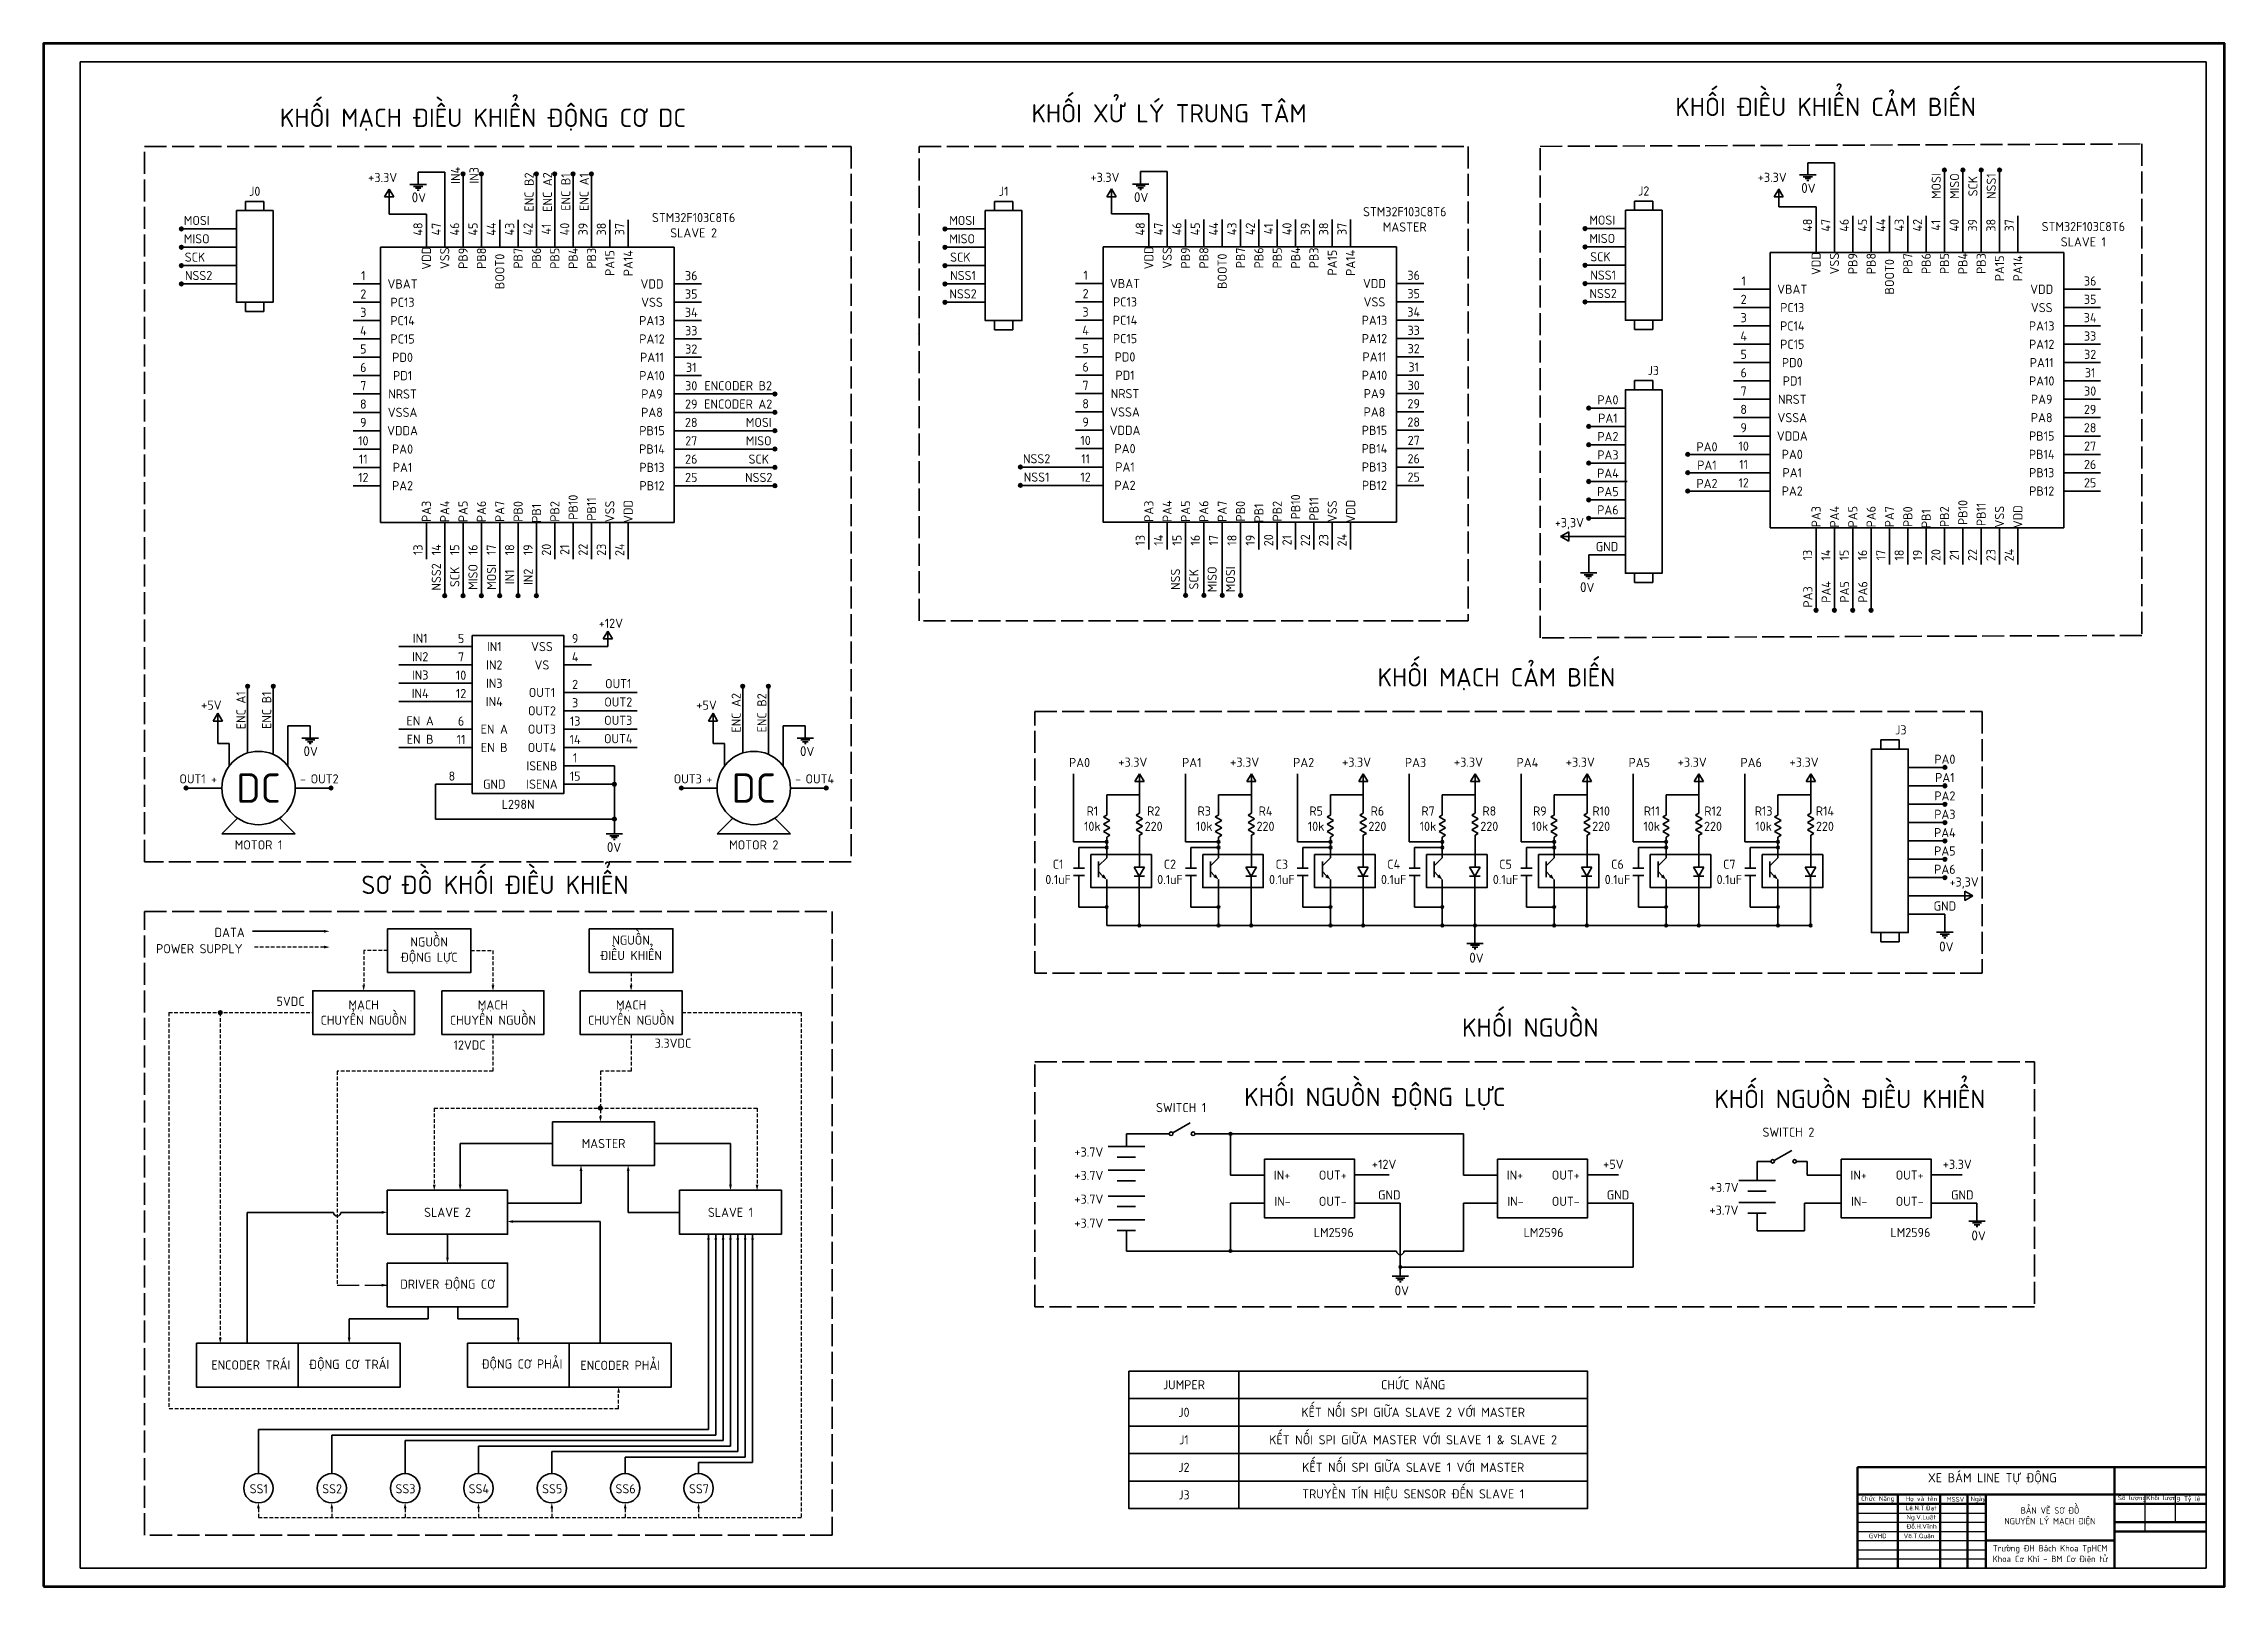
# Model space of a CAD drawing. Header units: inches. Extents: x 0 to 1189, y 0 to 841.
import ezdxf

# ---------------------------------------------------------------- set-up
doc = ezdxf.new("R2010")
doc.units = ezdxf.units.IN
doc.header["$MEASUREMENT"] = 0
doc.linetypes.add('ACAD_ISO02W100', pattern=[15, 12, -3])
doc.linetypes.add('ACISOTGL', pattern=[3, 2, -1])
for name, color, linetype, lineweight in [('AM_6', 2, 'Continuous', 30), ('Chu', 6, 'Continuous', 25), ('Dam', 7, 'Continuous', 50), ('Dash', 5, 'ACAD_ISO02W100', 35), ('FrameWork', 1, 'Continuous', 70), ('Manh', 4, 'Continuous', 25), ('net manh', 102, 'Continuous', 25), ('Net_dam', 30, 'Continuous', 35), ('netdut', 7, 'ACAD_ISO02W100', 25), ('Thin', 3, 'Continuous', 35), ('Work', 7, 'Continuous', 50)]:
    doc.layers.add(name, color=color, linetype=linetype, lineweight=lineweight)
doc.styles.get("Standard").update_dxf_attribs({"font": '', "height": 2.5})
doc.styles.add('TCVN', font='', dxfattribs={"height": 2.5})
doc.styles.get('Standard').set_extended_font_data('TCVN 7284')
doc.styles.get('TCVN').set_extended_font_data('TCVN 7284')

msp = doc.modelspace()

# ---------------------------------------------------------------- texts
at = {"char_height": 10, "attachment_point": 5}
for s, width, insert in [('KHỐI MẠCH ĐIỀU KHIỂN ĐỘNG CƠ DC', 298.321, (239.5, 799.5)), ('KHỐI XỬ LÝ TRUNG TÂM', 263.321, (613.6, 803)), ('KHỐI ĐIỀU KHIỂN CẢM BIẾN', 246.645, (971.6, 806.5)), ('KHỐI MẠCH CẢM BIẾN', 181.209, (792.1, 494.5)), ('KHỐI NGUỒN', 181.209, (810.6, 304.6)), ('KHỐI NGUỒN ĐỘNG LỰC', 181.209, (725.8, 265.7)), ('KHỐI NGUỒN ĐIỀU KHIỂN', 181.209, (984.8, 265.7))]:
    msp.add_mtext_dynamic_manual_height_columns(s, width=width, gutter_width=12.5, heights=[0], dxfattribs=dict(at, insert=insert))
at = {"insert": (246.1, 382.4), "char_height": 10, "attachment_point": 5, "style": 'TCVN'}
msp.add_mtext_dynamic_manual_height_columns('SƠ ĐỒ KHỐI ĐIỀU KHIỂN', width=181.209, gutter_width=12.5, heights=[0], dxfattribs=at)
at = {"layer": 'AM_6', "color": 7, "lineweight": 30, "char_height": 16, "attachment_point": 5}
for insert in [(117.2, 435.2), (387.2, 435.2)]:
    msp.add_mtext_dynamic_manual_height_columns('DC', width=46.279, gutter_width=12.5, heights=[0], dxfattribs=dict(at, insert=insert))
at = {"layer": 'Chu'}
for s, width, gutter_width, heights, insert, char_height, attachment_point in [('\\pi33.375;XE BÁM LINE TỰ ĐỘNG', 135, 1, [7.98], (994, 61.7), 5, 1), ('Chức Năng', 22, 1, [0], (1000, 47.5), 2.5, 5), ('\\pi4.25;Họ và tên', 23, 1, [5], (1011, 49), 2.5, 1), ('\\pi3.5625;MSSV', 15, 1, [5], (1034, 48.7), 2.5, 1), ('\\pi1.625;Ngày', 10, 1, [5], (1049, 49), 2.5, 1), ('\\pi1.95833;Số lượng', 16.667, 1, [5], (1129, 49.5), 2.5, 1), ('\\pi0.70833;Khối lượng', 16.667, 1, [0], (1145.7, 49.5), 2.5, 1), ('\\pi4.64583;Tỷ lệ', 16.667, 1, [0], (1162.3, 49), 2.5, 1), ('\\pi4.1875;Lê.N.T.Đạt', 23, 1, [5], (1011, 44), 2.5, 1), ('\\pi4.75;Ng.V.Luật', 23, 1, [5], (1011, 39), 2.5, 1), ('BẢN VẼ SƠ ĐỒ\\PNGUYÊN LÝ MẠCH ĐIỆN', 70, 1, [0], (1093.9, 38.1), 3.5, 5), ('GVHD', 22, 1, [0], (1000, 27.5), 2.5, 5), ('Võ.T.Quân', 23, 12.5, [0], (1022.5, 27.5), 2.5, 5), ('\\pi4.69508;Đỗ.H.Vĩnh', 23, 1, [5], (1011, 34), 2.5, 1)]:
    msp.add_mtext_dynamic_manual_height_columns(s, width=width, gutter_width=gutter_width, heights=heights, dxfattribs=dict(at, insert=insert, char_height=char_height, attachment_point=attachment_point))
at = {"layer": 'Work'}
for s, p in [('DATA', (93.2, 354)), ('POWER SUPPLY', (61.3, 345.1))]:
    msp.add_text(s, height=5, dxfattribs=at).set_placement(p)
at = {"layer": 'Work', "char_height": 5, "attachment_point": 5, "rotation": 90}
for s, width, insert in [('IN4', 17, (224.6, 769.2)), ('IN3', 17, (234.7, 769.2)), ('ENC B2', 36.558, (264.7, 760.1)), ('ENC A2', 36.558, (274.7, 760.1)), ('ENC B1', 36.558, (284.7, 760.1)), ('ENC A1', 36.558, (294.7, 760.1)), ('MOSI', 16.049, (1031.9, 763.3)), ('MISO', 16.049, (1041.9, 763.3)), ('SCK', 16.049, (1051.9, 763.3)), ('NSS1', 16.049, (1061.9, 763.3)), ('48', 8.828, (204.1, 739.9)), ('47', 8.828, (214.1, 739.9)), ('46', 8.828, (224.1, 739.9)), ('45', 8.828, (234.1, 739.9)), ('44', 8.828, (244.1, 739.9)), ('43', 8.828, (254.1, 739.9)), ('42', 8.828, (264.1, 739.9)), ('41', 8.828, (274.1, 739.9)), ('40', 8.828, (284.1, 739.9)), ('39', 8.828, (294.1, 739.9)), ('38', 8.828, (304.1, 739.9)), ('37', 8.828, (314.1, 739.9)), ('48', 8.828, (597.9, 740)), ('47', 8.828, (607.9, 740)), ('46', 8.828, (617.9, 740)), ('45', 8.828, (627.9, 740)), ('44', 8.828, (637.9, 740)), ('43', 8.828, (647.9, 740)), ('42', 8.828, (657.9, 740)), ('41', 8.828, (667.9, 740)), ('40', 8.828, (677.9, 740)), ('39', 8.828, (687.9, 740)), ('38', 8.828, (697.9, 740)), ('37', 8.828, (707.9, 740)), ('48', 8.828, (961.7, 742)), ('47', 8.828, (971.7, 742)), ('46', 8.828, (981.7, 742)), ('45', 8.828, (991.7, 742)), ('44', 8.828, (1001.7, 742)), ('43', 8.828, (1011.7, 742)), ('42', 8.828, (1021.7, 742)), ('41', 8.828, (1031.7, 742)), ('40', 8.828, (1041.7, 742)), ('39', 8.828, (1051.7, 742)), ('38', 8.828, (1061.7, 742)), ('37', 8.828, (1071.7, 742)), ('VDD', 16.049, (208.7, 724)), ('VSS', 16.049, (218.7, 724)), ('PB9', 16.049, (228.7, 724)), ('PB8', 16.049, (238.7, 724)), ('BOOT0', 16.049, (248.7, 716.8)), ('PB7', 16.049, (258.7, 724)), ('PB6', 16.049, (268.7, 724)), ('PB5', 16.049, (278.7, 724)), ('PB4', 16.049, (288.7, 724)), ('PB3', 16.049, (298.7, 724)), ('PA15', 16.049, (308.7, 721.4)), ('PA14', 16.049, (318.7, 721.3)), ('VDD', 16.049, (602.6, 724.2)), ('VSS', 16.049, (612.6, 724.2)), ('PB9', 16.049, (622.6, 724.2)), ('PB8', 16.049, (632.6, 724.2)), ('BOOT0', 16.049, (642.6, 716.9)), ('PB7', 16.049, (652.6, 724.2)), ('PB6', 16.049, (662.6, 724.2)), ('PB5', 16.049, (672.6, 724.2)), ('PB4', 16.049, (682.6, 724.2)), ('PB3', 16.049, (692.6, 724.2)), ('PA15', 16.049, (702.6, 721.6)), ('PA14', 16.049, (712.6, 721.5)), ('VDD', 16.049, (966.4, 721.1)), ('VSS', 16.049, (976.4, 721.1)), ('PB9', 16.049, (986.4, 721.1)), ('PB8', 16.049, (996.4, 721.1)), ('PB7', 16.049, (1016.4, 721.1)), ('PB6', 16.049, (1026.4, 721.1)), ('PB5', 16.049, (1036.4, 721.1)), ('PB4', 16.049, (1046.4, 721.1)), ('PB3', 16.049, (1056.4, 721.1)), ('PA14', 16.049, (1076.4, 718.5)), ('BOOT0', 16.049, (1006.4, 713.9)), ('PA15', 16.049, (1066.4, 718.5)), ('PB10', 16.049, (288.7, 588.3)), ('PB10', 16.049, (682.6, 588.5)), ('PA3', 16.049, (208.7, 586)), ('PA4', 16.049, (218.7, 586)), ('PA5', 16.049, (228.7, 586)), ('PA6', 16.049, (238.7, 586)), ('PA7', 16.049, (248.7, 586)), ('PB0', 16.049, (258.7, 586)), ('PB1', 16.049, (268.7, 585)), ('PB2', 16.049, (278.7, 586)), ('PB11', 16.049, (298.7, 587.3)), ('VSS', 16.049, (308.7, 586)), ('VDD', 16.049, (318.7, 586)), ('PA3', 16.049, (602.6, 586.1)), ('PA4', 16.049, (612.6, 586.1)), ('PA5', 16.049, (622.6, 586.1)), ('PA6', 16.049, (632.6, 586.1)), ('PA7', 16.049, (642.6, 586.1)), ('PB0', 16.049, (652.6, 586.1)), ('PB1', 16.049, (662.6, 585.1)), ('PB2', 16.049, (672.6, 586.1)), ('PB11', 16.049, (692.6, 587.4)), ('VSS', 16.049, (702.6, 586.1)), ('VDD', 16.049, (712.6, 586.1)), ('PA3', 16.049, (966.4, 583.1)), ('PA4', 16.049, (976.4, 583.1)), ('PA5', 16.049, (986.4, 583.1)), ('PA6', 16.049, (996.4, 583.1)), ('PA7', 16.049, (1006.4, 583.1)), ('PB0', 16.049, (1016.4, 583.1)), ('PB1', 16.049, (1026.4, 582.1)), ('PB2', 16.049, (1036.4, 583.1)), ('PB10', 16.049, (1046.4, 585.4)), ('PB11', 16.049, (1056.4, 584.4)), ('VSS', 16.049, (1066.4, 583.1)), ('VDD', 16.049, (1076.4, 583.1)), ('13', 8.828, (597.9, 570.3)), ('14', 8.828, (607.9, 570.3)), ('15', 8.828, (617.9, 570.3)), ('16', 8.828, (627.9, 570.3)), ('17', 8.828, (637.9, 570.3)), ('18', 8.828, (647.9, 570.3)), ('19', 8.828, (657.9, 570.3)), ('20', 8.828, (667.9, 570.3)), ('21', 8.828, (677.9, 570.3)), ('22', 8.828, (687.9, 570.3)), ('23', 8.828, (697.9, 570.3)), ('24', 8.828, (707.9, 570.3)), ('13', 8.828, (204.1, 565.1)), ('14', 8.828, (214.1, 565.1)), ('15', 8.828, (224.1, 565.1)), ('16', 8.828, (234.1, 565.1)), ('17', 8.828, (244.1, 565.1)), ('18', 8.828, (254.1, 565.1)), ('19', 8.828, (264.1, 565.1)), ('20', 8.828, (274.1, 565.1)), ('21', 8.828, (284.1, 565.1)), ('22', 8.828, (294.1, 565.1)), ('23', 8.828, (304.1, 565.1)), ('24', 8.828, (314.1, 565.1)), ('13', 8.828, (961.7, 562.2)), ('14', 8.828, (971.7, 562.2)), ('15', 8.828, (981.7, 562.2)), ('16', 8.828, (991.7, 562.2)), ('17', 8.828, (1001.7, 562.2)), ('18', 8.828, (1011.7, 562.2)), ('19', 8.828, (1021.7, 562.2)), ('20', 8.828, (1031.7, 562.2)), ('21', 8.828, (1041.7, 562.2)), ('22', 8.828, (1051.7, 562.2)), ('23', 8.828, (1061.7, 562.2)), ('24', 8.828, (1071.7, 562.2)), ('NSS2', 17, (214.1, 550.3)), ('SCK', 17, (224.2, 550.3)), ('MISO', 17, (234.1, 550.3)), ('MOSI', 17, (244.2, 550.3)), ('IN1', 17, (254.1, 550.3)), ('IN2', 17, (264.2, 550.3)), ('NSS', 16.049, (617.1, 549)), ('SCK', 16.049, (627.1, 549)), ('MISO', 16.049, (637.1, 549)), ('MOSI', 16.049, (647.1, 549)), ('PA4', 16.049, (971.9, 542.1)), ('PA5', 16.049, (981.9, 542.1)), ('PA6', 16.049, (991.9, 542.1)), ('PA3', 16.049, (961.9, 539.4)), ('ENC A1', 36.095, (107.6, 477.6)), ('ENC B1', 36.558, (121.6, 477.6)), ('ENC A2', 54.613, (377.6, 476.2)), ('ENC B2', 39.03, (391.6, 476.2))]:
    msp.add_mtext_dynamic_manual_height_columns(s, width=width, gutter_width=12.5, heights=[0], dxfattribs=dict(at, insert=insert))
at = {"layer": 'Work'}
for s, width, insert, char_height, attachment_point in [('J0', 16.049, (115.1, 760.5), 5, 5), ('{\\H1.08333x;+}3.3V', 8.828, (184.8, 768.2), 5, 5), ('J1', 16.049, (523.4, 760.5), 5, 5), ('{\\H1.08333x;+}3.3V', 8.828, (578.6, 768.3), 5, 5), ('J2', 16.049, (872.4, 760.7), 5, 5), ('{\\H1.08333x;+}3.3V', 8.828, (942.4, 768.3), 5, 5), ('{\\H1.08333x;0}V', 8.828, (962.2, 762.3), 5, 5), ('{\\H1.08333x;0}V', 8.828, (204.6, 757.2), 5, 5), ('{\\H1.08333x;0}V', 8.828, (598.4, 757.3), 5, 5), ('STM32F103C8T6\\PMASTER', 98.918, (742.1, 745.2), 5, 5), ('MOSI', 16.049, (83.5, 744.6), 5, 5), ('STM32F103C8T6\\PSLAVE 2', 98.918, (354.4, 742), 5, 5), ('MOSI', 16.049, (500.8, 744.6), 5, 5), ('MOSI', 16.049, (849.8, 744.8), 5, 5), ('MISO', 16.049, (849.8, 734.8), 5, 5), ('STM32F103C8T6\\PSLAVE 1', 98.918, (1112.1, 737.1), 5, 5), ('MISO', 16.049, (83.5, 734.6), 5, 5), ('SCK', 16.049, (82.5, 724.6), 5, 5), ('MISO', 16.049, (500.8, 734.6), 5, 5), ('SCK', 16.049, (499.8, 724.6), 5, 5), ('SCK', 16.049, (848.8, 724.8), 5, 5), ('NSS2', 16.049, (84.5, 714.6), 5, 5), ('1', 8.828, (174.3, 714.5), 5, 5), ('36', 8.828, (353.1, 714.5), 5, 5), ('NSS1', 16.049, (501.3, 714.6), 5, 5), ('1', 8.828, (568.1, 714.7), 5, 5), ('36', 8.828, (747, 714.7), 5, 5), ('NSS1', 16.049, (850.3, 714.8), 5, 5), ('1', 8.828, (926.9, 711.6), 5, 5), ('36', 8.828, (1115.8, 711.6), 5, 5), ('2', 8.828, (174.3, 704.5), 5, 5), ('VBAT', 16.049, (195.7, 710), 5, 5), ('PC13', 16.049, (195.7, 700), 5, 5), ('VDD', 16.049, (331.7, 710), 5, 5), ('VSS', 16.049, (331.7, 700), 5, 5), ('35', 8.828, (353.1, 704.5), 5, 5), ('NSS2', 16.049, (501.3, 704.6), 5, 5), ('2', 8.828, (568.1, 704.7), 5, 5), ('VBAT', 16.049, (589.6, 710.2), 5, 5), ('PC13', 16.049, (589.6, 700.2), 5, 5), ('VDD', 16.049, (725.6, 710.2), 5, 5), ('VSS', 16.049, (725.6, 700.2), 5, 5), ('35', 8.828, (747, 704.7), 5, 5), ('NSS2', 16.049, (850.3, 704.8), 5, 5), ('2', 8.828, (926.9, 701.6), 5, 5), ('VBAT', 16.049, (953.4, 707.1), 5, 5), ('VDD', 16.049, (1089.4, 707.1), 5, 5), ('35', 8.828, (1115.8, 701.6), 5, 5), ('3', 8.828, (174.3, 694.5), 5, 5), ('PC14', 16.049, (195.7, 690), 5, 5), ('PA13', 16.049, (331.7, 690), 5, 5), ('34', 8.828, (353.1, 694.5), 5, 5), ('3', 8.828, (568.1, 694.7), 5, 5), ('PC14', 16.049, (589.6, 690.2), 5, 5), ('PA13', 16.049, (725.6, 690.2), 5, 5), ('34', 8.828, (747, 694.7), 5, 5), ('3', 8.828, (926.9, 691.6), 5, 5), ('PC14', 16.049, (953.4, 687.1), 5, 5), ('PC13', 16.049, (953.4, 697.1), 5, 5), ('PA13', 16.049, (1089.4, 687.1), 5, 5), ('VSS', 16.049, (1089.4, 697.1), 5, 5), ('34', 8.828, (1115.8, 691.6), 5, 5), ('4', 8.828, (174.3, 684.5), 5, 5), ('PC15', 16.049, (195.7, 680), 5, 5), ('PA12', 16.049, (331.7, 680), 5, 5), ('33', 8.828, (353.1, 684.5), 5, 5), ('4', 8.828, (568.1, 684.7), 5, 5), ('PC15', 16.049, (589.6, 680.2), 5, 5), ('PA12', 16.049, (725.6, 680.2), 5, 5), ('33', 8.828, (747, 684.7), 5, 5), ('4', 8.828, (926.9, 681.6), 5, 5), ('PC15', 16.049, (953.4, 677.1), 5, 5), ('PA12', 16.049, (1089.4, 677.1), 5, 5), ('33', 8.828, (1115.8, 681.6), 5, 5), ('5', 8.828, (174.3, 674.5), 5, 5), ('6', 8.828, (174.3, 664.5), 5, 5), ('PD0', 16.049, (195.7, 670), 5, 5), ('PA11', 16.049, (331.7, 670), 5, 5), ('32', 8.828, (353.1, 674.5), 5, 5), ('31', 8.828, (353.1, 664.5), 5, 5), ('5', 8.828, (568.1, 674.7), 5, 5), ('6', 8.828, (568.1, 664.7), 5, 5), ('PD0', 16.049, (589.6, 670.2), 5, 5), ('PA11', 16.049, (725.6, 670.2), 5, 5), ('32', 8.828, (747, 674.7), 5, 5), ('31', 8.828, (747, 664.7), 5, 5), ('5', 8.828, (926.9, 671.6), 5, 5), ('PD0', 16.049, (953.4, 667.1), 5, 5), ('PA11', 16.049, (1089.4, 667.1), 5, 5), ('32', 8.828, (1115.8, 671.6), 5, 5), ('7', 8.828, (174.3, 654.5), 5, 5), ('PD1', 16.049, (195.7, 660), 5, 5), ('PA10', 16.049, (331.7, 660), 5, 5), ('30', 8.828, (353.1, 654.5), 5, 5), ('ENCODER B2', 36.095, (378.7, 654.5), 5, 5), ('7', 8.828, (568.1, 654.7), 5, 5), ('PD1', 16.049, (589.6, 660.2), 5, 5), ('PA10', 16.049, (725.6, 660.2), 5, 5), ('30', 8.828, (747, 654.7), 5, 5), ('J3', 16.049, (877.6, 662.8), 5, 5), ('7', 8.828, (926.9, 651.6), 5, 5), ('6', 8.828, (926.9, 661.6), 5, 5), ('PD1', 16.049, (953.4, 657.1), 5, 5), ('PA10', 16.049, (1089.4, 657.1), 5, 5), ('30', 8.828, (1115.8, 651.6), 5, 5), ('31', 8.828, (1115.8, 661.6), 5, 5), ('8', 8.828, (174.3, 644.5), 5, 5), ('VSSA', 16.049, (195.7, 640), 5, 5), ('NRST', 16.049, (195.7, 650), 5, 5), ('PA8', 16.049, (331.7, 640), 5, 5), ('PA9', 16.049, (331.7, 650), 5, 5), ('29', 8.828, (353.1, 644.5), 5, 5), ('ENCODER A2', 41.372, (378.7, 644.5), 5, 5), ('8', 8.828, (568.1, 644.7), 5, 5), ('VSSA', 16.049, (589.6, 640.2), 5, 5), ('NRST', 16.049, (589.6, 650.2), 5, 5), ('PA9', 16.049, (725.6, 650.2), 5, 5), ('PA8', 16.049, (725.6, 640.2), 5, 5), ('29', 8.828, (747, 644.7), 5, 5), ('PA0', 16.049, (852.9, 646.8), 5, 5), ('8', 8.828, (926.9, 641.6), 5, 5), ('NRST', 16.049, (953.4, 647.1), 5, 5), ('PA9', 16.049, (1089.4, 647.1), 5, 5), ('29', 8.828, (1115.8, 641.6), 5, 5), ('9', 8.828, (174.3, 634.5), 5, 5), ('VDDA', 16.049, (195.7, 630), 5, 5), ('PB15', 16.049, (331.7, 630), 5, 5), ('28', 8.828, (353.1, 634.5), 5, 5), ('MOSI', 16.049, (389.9, 634.5), 5, 5), ('9', 8.828, (568.1, 634.7), 5, 5), ('VDDA', 16.049, (589.6, 630.2), 5, 5), ('PB15', 16.049, (725.6, 630.2), 5, 5), ('28', 8.828, (747, 634.7), 5, 5), ('PA1', 16.049, (852.9, 636.8), 5, 5), ('9', 8.828, (926.9, 631.6), 5, 5), ('VSSA', 16.049, (953.4, 637.1), 5, 5), ('PA8', 16.049, (1089.4, 637.1), 5, 5), ('28', 8.828, (1115.8, 631.6), 5, 5), ('10', 8.828, (174.3, 624.5), 5, 5), ('PA0', 16.049, (195.7, 620), 5, 5), ('PB14', 16.049, (331.7, 620), 5, 5), ('27', 8.828, (353.1, 624.5), 5, 5), ('MISO', 16.049, (389.9, 624.5), 5, 5), ('10', 8.828, (568.1, 624.7), 5, 5), ('PA0', 16.049, (589.6, 620.2), 5, 5), ('PB14', 16.049, (725.6, 620.2), 5, 5), ('27', 8.828, (747, 624.7), 5, 5), ('PA3', 16.049, (852.9, 616.8), 5, 5), ('PA2', 16.049, (852.9, 626.8), 5, 5), ('PA0', 16.049, (906.9, 621.2), 5, 5), ('10', 8.828, (926.9, 621.6), 5, 5), ('VDDA', 16.049, (953.4, 627.1), 5, 5), ('PA0', 16.049, (953.4, 617.1), 5, 5), ('PB15', 16.049, (1089.4, 627.1), 5, 5), ('PB14', 16.049, (1089.4, 617.1), 5, 5), ('27', 8.828, (1115.8, 621.6), 5, 5), ('12', 8.828, (174.3, 604.5), 5, 5), ('11', 8.828, (174.3, 614.5), 5, 5), ('PA1', 16.049, (195.7, 610), 5, 5), ('PB13', 16.049, (331.7, 610), 5, 5), ('26', 8.828, (353.1, 614.5), 5, 5), ('25', 8.828, (353.1, 604.5), 5, 5), ('NSS2', 16.049, (389.9, 604.5), 5, 5), ('SCK', 16.049, (389.9, 614.5), 5, 5), ('NSS2', 16.049, (541.4, 614.7), 5, 5), ('NSS1', 16.049, (541.4, 604.7), 5, 5), ('12', 8.828, (568.1, 604.7), 5, 5), ('11', 8.828, (568.1, 614.7), 5, 5), ('PA1', 16.049, (589.6, 610.2), 5, 5), ('PB13', 16.049, (725.6, 610.2), 5, 5), ('25', 8.828, (747, 604.7), 5, 5), ('26', 8.828, (747, 614.7), 5, 5), ('PA4', 16.049, (852.9, 606.8), 5, 5), ('PA1', 16.049, (906.9, 611.2), 5, 5), ('11', 8.828, (926.9, 611.6), 5, 5), ('PA1', 16.049, (953.4, 607.1), 5, 5), ('PB13', 16.049, (1089.4, 607.1), 5, 5), ('26', 8.828, (1115.8, 611.6), 5, 5), ('PA2', 16.049, (195.7, 600), 5, 5), ('PB12', 16.049, (331.7, 600), 5, 5), ('PA2', 16.049, (589.6, 600.2), 5, 5), ('PB12', 16.049, (725.6, 600.2), 5, 5), ('PA5', 16.049, (852.9, 596.8), 5, 5), ('PA2', 16.049, (906.9, 601.2), 5, 5), ('12', 8.828, (926.9, 601.6), 5, 5), ('PA2', 16.049, (953.4, 597.1), 5, 5), ('PB12', 16.049, (1089.4, 597.1), 5, 5), ('25', 8.828, (1115.8, 601.6), 5, 5), ('PA6', 16.049, (852.9, 586.8), 5, 5), ('+3,3V', 16.049, (831.9, 579.3), 5, 5), ('GND', 16.049, (852.4, 566.8), 5, 5), ('{\\H1.08333x;0}V', 8.828, (841.6, 544.7), 5, 5), ('+12V', 8.828, (309.3, 525), 5, 5), ('IN1', 17, (205.3, 516.8), 5, 5), ('5', 8.828, (227.6, 516.7), 5, 5), ('IN1', 17, (245.7, 512.3), 5, 5), ('VSS', 17, (271.7, 512.3), 5, 5), ('9', 8.828, (289.8, 516.7), 5, 5), ('IN2', 17, (205.3, 506.8), 5, 5), ('7', 8.828, (227.6, 506.7), 5, 5), ('IN2', 17, (245.7, 502.3), 5, 5), ('VS', 17, (271.7, 502.3), 5, 5), ('4', 8.828, (289.8, 506.7), 5, 5), ('IN4', 17, (205.3, 486.8), 5, 5), ('IN3', 17, (205.3, 496.8), 5, 5), ('10', 8.828, (227.6, 496.7), 5, 5), ('12', 8.828, (227.6, 486.7), 5, 5), ('IN3', 17, (245.7, 492.3), 5, 5), ('OUT1', 17, (271.7, 487.3), 5, 5), ('2', 8.828, (289.8, 491.7), 5, 5), ('OUT1', 17, (313.3, 492.1), 5, 5), ('{\\H1.08333x;+}5V', 8.828, (91.4, 480.6), 5, 5), ('IN4', 17, (245.7, 482.3), 5, 5), ('OUT2', 17, (271.7, 477.3), 5, 5), ('3', 8.828, (289.8, 481.7), 5, 5), ('OUT2', 17, (313.3, 482.1), 5, 5), ('{\\H1.08333x;+}5V', 8.828, (361.4, 480.6), 5, 5), ('EN A', 17, (205.3, 471.8), 5, 5), ('EN B', 17, (205.3, 461.8), 5, 5), ('11', 8.828, (227.6, 461.7), 5, 5), ('6', 8.828, (227.6, 471.7), 5, 5), ('EN A', 17, (245.7, 467.3), 5, 5), ('OUT3', 17, (271.7, 467.3), 5, 5), ('14', 8.828, (289.8, 461.7), 5, 5), ('13', 8.828, (289.8, 471.7), 5, 5), ('OUT4', 17, (313.3, 462.1), 5, 5), ('OUT3', 17, (313.3, 472.1), 5, 5), ('J3', 16.049, (1012.6, 466.9), 5, 5), ('{\\H1.08333x;0}V', 8.828, (145.6, 455.3), 5, 5), ('EN B', 17, (245.7, 457.3), 5, 5), ('OUT4', 17, (271.7, 457.3), 5, 5), ('1', 8.828, (289.8, 451.7), 5, 5), ('{\\H1.08333x;0}V', 8.828, (416.3, 455.3), 5, 5), ('{\\H1.08333x;+}3.3V', 8.828, (593.8, 449.5), 5, 5), ('{\\H1.08333x;+}3.3V', 8.828, (654.8, 449.5), 5, 5), ('{\\H1.08333x;+}3.3V', 8.828, (715.8, 449.5), 5, 5), ('{\\H1.08333x;+}3.3V', 8.828, (776.8, 449.5), 5, 5), ('{\\H1.08333x;+}3.3V', 8.828, (837.8, 449.5), 5, 5), ('{\\H1.08333x;+}3.3V', 8.828, (898.8, 449.5), 5, 5), ('{\\H1.08333x;+}3.3V', 8.828, (959.8, 449.5), 5, 5), ('PA0', 16.049, (1036.6, 450.9), 5, 5), ('OUT1', 18.551, (81.2, 440.2), 5, 5), ('+', 5.808, (91.3, 442.6), 5, 1), ('OUT2', 18.551, (153.2, 440.2), 5, 5), ('8', 8.828, (222.6, 441.7), 5, 5), ('ISENB', 17, (271.7, 447.3), 5, 5), ('15', 8.828, (289.8, 441.7), 5, 5), ('OUT3', 18.551, (351.2, 440.2), 5, 5), ('+', 5.808, (361.3, 442.6), 5, 1), ('OUT4', 18.551, (423.2, 440.2), 5, 5), ('PA0', 16.049, (564.8, 449.1), 5, 5), ('PA1', 16.049, (626, 449.1), 5, 5), ('PA2', 16.049, (687, 449.1), 5, 5), ('PA3', 16.049, (748, 449.1), 5, 5), ('PA4', 16.049, (809, 449.1), 5, 5), ('PA5', 16.049, (870, 449.1), 5, 5), ('PA6', 16.049, (931, 449.1), 5, 5), ('PA1', 16.049, (1036.6, 440.9), 5, 5), ('-', 5.808, (143, 442.6), 5, 3), ('GND', 17, (245.7, 437.3), 5, 5), ('L298N', 17, (258.7, 426.3), 5, 5), ('ISENA', 17, (271.7, 437.3), 5, 5), ('-', 5.808, (413, 442.6), 5, 3), ('PA2', 16.049, (1036.6, 430.9), 5, 5), ('R1\\P10k', 10.276, (571.8, 418.5), 5, 5), ('R2\\P220', 10.276, (605.2, 418.5), 5, 5), ('R3\\P10k', 10.276, (632.8, 418.5), 5, 5), ('R4\\P220', 10.276, (666.2, 418.5), 5, 5), ('R5\\P10k', 10.276, (693.8, 418.5), 5, 5), ('R6\\P220', 10.276, (727.2, 418.5), 5, 5), ('R7\\P10k', 10.276, (754.8, 418.5), 5, 5), ('R8\\P220', 10.276, (788.2, 418.5), 5, 5), ('R9\\P10k', 10.276, (815.8, 418.5), 5, 5), ('R10\\P220', 10.276, (849.2, 418.5), 5, 5), ('R11\\P10k', 10.276, (876.8, 418.5), 5, 5), ('R12\\P220', 10.276, (910.2, 418.5), 5, 5), ('R13\\P10k', 10.276, (937.8, 418.5), 5, 5), ('R14\\P220', 10.276, (971.2, 418.5), 5, 5), ('PA3', 16.049, (1036.6, 420.9), 5, 5), ('MOTOR 1', 31.483, (117.2, 404.2), 5, 5), ('{\\H1.08333x;0}V', 8.828, (311, 403), 5, 5), ('MOTOR 2', 31.483, (387.2, 404.2), 5, 5), ('PA4', 16.049, (1036.6, 410.9), 5, 5), ('C1\\P0.1uF', 10.276, (553.1, 389.5), 5, 5), ('C2\\P0.1uF', 10.276, (614.1, 389.5), 5, 5), ('C3\\P0.1uF', 10.276, (675.1, 389.5), 5, 5), ('C4\\P0.1uF', 10.276, (736.1, 389.5), 5, 5), ('C5\\P0.1uF', 10.276, (797.1, 389.5), 5, 5), ('C6\\P0.1uF', 10.276, (858.1, 389.5), 5, 5), ('C7\\P0.1uF', 10.276, (919.1, 389.5), 5, 5), ('PA5', 16.049, (1036.6, 400.9), 5, 5), ('PA6', 16.049, (1036.6, 390.9), 5, 5), ('+3,3V', 16.049, (1047.1, 383.4), 5, 5), ('GND', 16.049, (1036.6, 370.9), 5, 5), ('{\\H1.08333x;0}V', 8.828, (781.2, 342.7), 5, 5), ('{\\H1.08333x;0}V', 8.828, (1037.4, 348.8), 5, 5), ('SWITCH 1', 34.198, (620.2, 261), 5, 5), ('SWITCH 2', 34.198, (951.3, 247.6), 5, 5), ('{\\H1.08333x;+}3.7V', 8.828, (569.8, 237), 5, 5), ('{\\H1.08333x;+}3.7V', 8.828, (569.8, 224.2), 5, 5), ('IN+', 15.951, (675.2, 224.2), 5, 5), ('OUT+', 15.951, (702.9, 224.2), 5, 5), ('{\\H1.08333x;+}12V', 8.828, (730.8, 230.3), 5, 5), ('IN+', 15.951, (802.2, 224.2), 5, 5), ('OUT+', 15.951, (829.9, 224.2), 5, 5), ('{\\H1.08333x;+}5V', 8.828, (855.8, 230.3), 5, 5), ('IN+', 15.951, (989.6, 224.2), 5, 5), ('OUT+', 15.951, (1017.4, 224.2), 5, 5), ('{\\H1.08333x;+}3.3V', 8.828, (1043.3, 230.3), 5, 5), ('GND', 16.049, (733.7, 213.4), 5, 5), ('GND', 16.049, (858.4, 213.4), 5, 5), ('{\\H1.08333x;+}3.7V', 8.828, (916.2, 217.6), 5, 5), ('GND', 16.049, (1046.1, 213.4), 5, 5), ('{\\H1.08333x;+}3.7V', 8.828, (569.8, 211.3), 5, 5), ('IN-', 15.951, (675.5, 209.9), 5, 5), ('OUT-', 15.951, (702.9, 209.9), 5, 5), ('IN-', 15.951, (802.5, 209.9), 5, 5), ('OUT-', 15.951, (829.9, 209.9), 5, 5), ('{\\H1.08333x;+}3.7V', 8.828, (916.1, 205.3), 5, 5), ('IN-', 15.951, (989.9, 209.9), 5, 5), ('OUT-', 15.951, (1017.4, 209.9), 5, 5), ('{\\H1.08333x;+}3.7V', 8.828, (569.8, 198.2), 5, 5), ('LM2596', 38.038, (703.4, 192.9), 5, 5), ('LM2596', 38.038, (817.8, 192.9), 5, 5), ('LM2596', 38.038, (1017.8, 192.9), 5, 5), ('{\\H1.08333x;0}V', 8.828, (1055, 191.3), 5, 5), ('{\\H1.08333x;0}V', 8.828, (740.5, 161.3), 5, 5), ('Trường ĐH Bách Khoa TpHCM\\PKhoa Cơ Khí - BM Cơ Điện tử', 70, (1094, 17.5), 3.5, 5)]:
    msp.add_mtext_dynamic_manual_height_columns(s, width=width, gutter_width=12.5, heights=[0], dxfattribs=dict(at, insert=insert, char_height=char_height, attachment_point=attachment_point))
at = {"layer": 'Work', "char_height": 5, "attachment_point": 5, "style": 'TCVN'}
for s, width, gutter_width, heights, insert in [('NGUỒN\\PĐỘNG LỰC', 110.193, 25, [37.7], (210.2, 346.6)), ('NGUỒN\\PĐIỀU KHIỂN', 110.193, 25, [37.7], (320.3, 348.1)), ('MẠCH\\PCHUYỂN NGUỒN', 110.193, 25, [37.7], (174.5, 312.8)), ('MẠCH\\PCHUYỂN NGUỒN', 110.193, 25, [37.7], (245, 312.8)), ('MẠCH\\PCHUYỂN NGUỒN', 110.193, 25, [37.7], (320.3, 312.8)), ('MASTER', 110.193, 25, [37.7], (305.3, 241.4)), ('SLAVE 2', 110.193, 25, [37.7], (220.2, 203.9)), ('SLAVE 1', 110.193, 25, [37.7], (374.5, 203.9)), ('DRIVER ĐỘNG CƠ', 110.193, 25, [37.7], (220.2, 164.2)), ('ENCODER TRÁI', 110.193, 25, [37.7], (113, 120.7)), ('ĐỘNG CƠ TRÁI', 110.193, 25, [37.7], (166.6, 120.5)), ('ĐỘNG CƠ PHẢI', 110.193, 25, [37.7], (260.8, 120.7)), ('ENCODER PHẢI', 110.193, 25, [37.7], (314.4, 120.5)), ('JUMPER', 60, 12.5, [0], (621.7, 109.9)), ('CHỨC NĂNG', 190, 12.5, [0], (746.7, 109.9)), ('J0', 60, 12.5, [0], (621.7, 94.9)), ('KẾT NỐI SPI GIỮA SLAVE 2 VỚI MASTER', 190, 12.5, [0], (746.7, 94.9)), ('KẾT NỐI SPI GIỮA MASTER VỚI SLAVE 1 & SLAVE 2', 190, 12.5, [0], (746.7, 79.9)), ('J1', 60, 12.5, [0], (621.7, 79.9)), ('J2', 60, 12.5, [0], (621.7, 64.9)), ('KẾT NỐI SPI GIỮA SLAVE 1 VỚI MASTER', 190, 12.5, [0], (746.7, 64.9)), ('SS1', 32.102, 12.5, [0], (117.3, 53.2)), ('SS2', 32.102, 12.5, [0], (157.3, 53.2)), ('SS3', 32.102, 12.5, [0], (197.3, 53.2)), ('SS4', 32.102, 12.5, [0], (237.3, 53.2)), ('SS5', 32.102, 12.5, [0], (277.3, 53.2)), ('SS6', 32.102, 12.5, [0], (317.3, 53.2)), ('SS7', 32.102, 12.5, [0], (357.3, 53.2)), ('J3', 60, 12.5, [0], (621.7, 49.9)), ('TRUYỀN TÍN HIỆU SENSOR ĐẾN SLAVE 1', 190, 12.5, [0], (746.7, 49.9))]:
    msp.add_mtext_dynamic_manual_height_columns(s, width=width, gutter_width=gutter_width, heights=heights, dxfattribs=dict(at, insert=insert))
at = {"layer": 'Work', "char_height": 5, "width": 15.488, "attachment_point": 1}
for s, insert in [('5VDC', (127, 321.4)), ('12VDC', (223.5, 297.6)), ('3.3VDC', (333.2, 298.6))]:
    msp.add_mtext(s, dxfattribs=dict(at, insert=insert))

# ---------------------------------------------------------------- hatches: boundary and pattern name
at = {"layer": 'Thin'}
h = msp.add_hatch(color=256, dxfattribs=at)
h.dxf.hatch_style = 1
h.paths.add_polyline_path([(1035.4, 772.1), (1036.4, 772.1), (1036.4, 773.1, 0.414214)])
h.paths.add_polyline_path([(1035.4, 772.1, 0.414214), (1036.4, 771.1), (1036.4, 772.1)])
h.paths.add_polyline_path([(1036.4, 772.1), (1036.4, 771.1, 0.414214), (1037.4, 772.1)])
h.paths.add_polyline_path([(1036.4, 773.1), (1036.4, 772.1), (1037.4, 772.1, 0.414214)])
h = msp.add_hatch(color=256, dxfattribs=at)
h.dxf.hatch_style = 1
h.paths.add_polyline_path([(1045.4, 772.1), (1046.4, 772.1), (1046.4, 773.1, 0.414214)])
h.paths.add_polyline_path([(1045.4, 772.1, 0.414214), (1046.4, 771.1), (1046.4, 772.1)])
h.paths.add_polyline_path([(1046.4, 772.1), (1046.4, 771.1, 0.414214), (1047.4, 772.1)])
h.paths.add_polyline_path([(1046.4, 773.1), (1046.4, 772.1), (1047.4, 772.1, 0.414214)])
h = msp.add_hatch(color=256, dxfattribs=at)
h.dxf.hatch_style = 1
h.paths.add_polyline_path([(1055.4, 772.1), (1056.4, 772.1), (1056.4, 773.1, 0.414214)])
h.paths.add_polyline_path([(1055.4, 772.1, 0.414214), (1056.4, 771.1), (1056.4, 772.1)])
h.paths.add_polyline_path([(1056.4, 772.1), (1056.4, 771.1, 0.414214), (1057.4, 772.1)])
h.paths.add_polyline_path([(1056.4, 773.1), (1056.4, 772.1), (1057.4, 772.1, 0.414214)])
h = msp.add_hatch(color=256, dxfattribs=at)
h.dxf.hatch_style = 1
h.paths.add_polyline_path([(1065.4, 772.1), (1066.4, 772.1), (1066.4, 773.1, 0.414214)])
h.paths.add_polyline_path([(1065.4, 772.1, 0.414214), (1066.4, 771.1), (1066.4, 772.1)])
h.paths.add_polyline_path([(1066.4, 772.1), (1066.4, 771.1, 0.414214), (1067.4, 772.1)])
h.paths.add_polyline_path([(1066.4, 773.1), (1066.4, 772.1), (1067.4, 772.1, 0.414214)])
h = msp.add_hatch(color=256, dxfattribs=at)
h.dxf.hatch_style = 1
h.paths.add_polyline_path([(228.7, 771), (228.7, 770), (229.7, 770, 0.414214)])
h.paths.add_polyline_path([(228.7, 771, 0.414214), (227.7, 770), (228.7, 770)])
h.paths.add_polyline_path([(228.7, 770), (227.7, 770, 0.414214), (228.7, 769)])
h.paths.add_polyline_path([(229.7, 770), (228.7, 770), (228.7, 769, 0.414214)])
h = msp.add_hatch(color=256, dxfattribs=at)
h.dxf.hatch_style = 1
h.paths.add_polyline_path([(238.7, 771), (238.7, 770), (239.7, 770, 0.414214)])
h.paths.add_polyline_path([(238.7, 771, 0.414214), (237.7, 770), (238.7, 770)])
h.paths.add_polyline_path([(238.7, 770), (237.7, 770, 0.414214), (238.7, 769)])
h.paths.add_polyline_path([(239.7, 770), (238.7, 770), (238.7, 769, 0.414214)])
h = msp.add_hatch(color=256, dxfattribs=at)
h.dxf.hatch_style = 1
h.paths.add_polyline_path([(268.7, 771), (268.7, 770), (269.7, 770, 0.414214)])
h.paths.add_polyline_path([(268.7, 771, 0.414214), (267.7, 770), (268.7, 770)])
h.paths.add_polyline_path([(268.7, 770), (267.7, 770, 0.414214), (268.7, 769)])
h.paths.add_polyline_path([(269.7, 770), (268.7, 770), (268.7, 769, 0.414214)])
h = msp.add_hatch(color=256, dxfattribs=at)
h.dxf.hatch_style = 1
h.paths.add_polyline_path([(278.7, 771), (278.7, 770), (279.7, 770, 0.414214)])
h.paths.add_polyline_path([(278.7, 771, 0.414214), (277.7, 770), (278.7, 770)])
h.paths.add_polyline_path([(278.7, 770), (277.7, 770, 0.414214), (278.7, 769)])
h.paths.add_polyline_path([(279.7, 770), (278.7, 770), (278.7, 769, 0.414214)])
h = msp.add_hatch(color=256, dxfattribs=at)
h.dxf.hatch_style = 1
h.paths.add_polyline_path([(288.7, 771), (288.7, 770), (289.7, 770, 0.414214)])
h.paths.add_polyline_path([(288.7, 771, 0.414214), (287.7, 770), (288.7, 770)])
h.paths.add_polyline_path([(288.7, 770), (287.7, 770, 0.414214), (288.7, 769)])
h.paths.add_polyline_path([(289.7, 770), (288.7, 770), (288.7, 769, 0.414214)])
h = msp.add_hatch(color=256, dxfattribs=at)
h.dxf.hatch_style = 1
h.paths.add_polyline_path([(298.7, 771), (298.7, 770), (299.7, 770, 0.414214)])
h.paths.add_polyline_path([(298.7, 771, 0.414214), (297.7, 770), (298.7, 770)])
h.paths.add_polyline_path([(298.7, 770), (297.7, 770, 0.414214), (298.7, 769)])
h.paths.add_polyline_path([(299.7, 770), (298.7, 770), (298.7, 769, 0.414214)])
h = msp.add_hatch(color=256, dxfattribs=at)
h.dxf.hatch_style = 1
h.paths.add_polyline_path([(75.1, 741), (75.1, 740), (76.1, 740, 0.414214)])
h.paths.add_polyline_path([(75.1, 741, 0.414214), (74.1, 740), (75.1, 740)])
h.paths.add_polyline_path([(75.1, 740), (74.1, 740, 0.414214), (75.1, 739)])
h.paths.add_polyline_path([(76.1, 740), (75.1, 740), (75.1, 739, 0.414214)])
h = msp.add_hatch(color=256, dxfattribs=at)
h.dxf.hatch_style = 1
h.paths.add_polyline_path([(491.4, 741), (491.4, 740), (492.4, 740, 0.414214)])
h.paths.add_polyline_path([(491.4, 741, 0.414214), (490.4, 740), (491.4, 740)])
h.paths.add_polyline_path([(491.4, 740), (490.4, 740, 0.414214), (491.4, 739)])
h.paths.add_polyline_path([(492.4, 740), (491.4, 740), (491.4, 739, 0.414214)])
h = msp.add_hatch(color=256, dxfattribs=at)
h.dxf.hatch_style = 1
h.paths.add_polyline_path([(840.4, 741.2), (840.4, 740.2), (841.4, 740.2, 0.414214)])
h.paths.add_polyline_path([(840.4, 741.2, 0.414214), (839.4, 740.2), (840.4, 740.2)])
h.paths.add_polyline_path([(840.4, 740.2), (839.4, 740.2, 0.414214), (840.4, 739.2)])
h.paths.add_polyline_path([(841.4, 740.2), (840.4, 740.2), (840.4, 739.2, 0.414214)])
h = msp.add_hatch(color=256, dxfattribs=at)
h.dxf.hatch_style = 1
h.paths.add_polyline_path([(75.1, 731), (75.1, 730), (76.1, 730, 0.414214)])
h.paths.add_polyline_path([(75.1, 731, 0.414214), (74.1, 730), (75.1, 730)])
h.paths.add_polyline_path([(75.1, 730), (74.1, 730, 0.414214), (75.1, 729)])
h.paths.add_polyline_path([(76.1, 730), (75.1, 730), (75.1, 729, 0.414214)])
h = msp.add_hatch(color=256, dxfattribs=at)
h.dxf.hatch_style = 1
h.paths.add_polyline_path([(491.4, 731), (491.4, 730), (492.4, 730, 0.414214)])
h.paths.add_polyline_path([(491.4, 731, 0.414214), (490.4, 730), (491.4, 730)])
h.paths.add_polyline_path([(491.4, 730), (490.4, 730, 0.414214), (491.4, 729)])
h.paths.add_polyline_path([(492.4, 730), (491.4, 730), (491.4, 729, 0.414214)])
h = msp.add_hatch(color=256, dxfattribs=at)
h.dxf.hatch_style = 1
h.paths.add_polyline_path([(840.4, 731.2), (840.4, 730.2), (841.4, 730.2, 0.414214)])
h.paths.add_polyline_path([(840.4, 731.2, 0.414214), (839.4, 730.2), (840.4, 730.2)])
h.paths.add_polyline_path([(840.4, 730.2), (839.4, 730.2, 0.414214), (840.4, 729.2)])
h.paths.add_polyline_path([(841.4, 730.2), (840.4, 730.2), (840.4, 729.2, 0.414214)])
h = msp.add_hatch(color=256, dxfattribs=at)
h.dxf.hatch_style = 1
h.paths.add_polyline_path([(75.1, 721), (75.1, 720), (76.1, 720, 0.414214)])
h.paths.add_polyline_path([(75.1, 721, 0.414214), (74.1, 720), (75.1, 720)])
h.paths.add_polyline_path([(75.1, 720), (74.1, 720, 0.414214), (75.1, 719)])
h.paths.add_polyline_path([(76.1, 720), (75.1, 720), (75.1, 719, 0.414214)])
h = msp.add_hatch(color=256, dxfattribs=at)
h.dxf.hatch_style = 1
h.paths.add_polyline_path([(491.4, 721), (491.4, 720), (492.4, 720, 0.414214)])
h.paths.add_polyline_path([(491.4, 721, 0.414214), (490.4, 720), (491.4, 720)])
h.paths.add_polyline_path([(491.4, 720), (490.4, 720, 0.414214), (491.4, 719)])
h.paths.add_polyline_path([(492.4, 720), (491.4, 720), (491.4, 719, 0.414214)])
h = msp.add_hatch(color=256, dxfattribs=at)
h.dxf.hatch_style = 1
h.paths.add_polyline_path([(840.4, 721.2), (840.4, 720.2), (841.4, 720.2, 0.414214)])
h.paths.add_polyline_path([(840.4, 721.2, 0.414214), (839.4, 720.2), (840.4, 720.2)])
h.paths.add_polyline_path([(840.4, 720.2), (839.4, 720.2, 0.414214), (840.4, 719.2)])
h.paths.add_polyline_path([(841.4, 720.2), (840.4, 720.2), (840.4, 719.2, 0.414214)])
h = msp.add_hatch(color=256, dxfattribs=at)
h.dxf.hatch_style = 1
h.paths.add_polyline_path([(75.1, 711), (75.1, 710), (76.1, 710, 0.414214)])
h.paths.add_polyline_path([(75.1, 711, 0.414214), (74.1, 710), (75.1, 710)])
h.paths.add_polyline_path([(75.1, 710), (74.1, 710, 0.414214), (75.1, 709)])
h.paths.add_polyline_path([(76.1, 710), (75.1, 710), (75.1, 709, 0.414214)])
h = msp.add_hatch(color=256, dxfattribs=at)
h.dxf.hatch_style = 1
h.paths.add_polyline_path([(491.4, 711), (491.4, 710), (492.4, 710, 0.414214)])
h.paths.add_polyline_path([(491.4, 711, 0.414214), (490.4, 710), (491.4, 710)])
h.paths.add_polyline_path([(491.4, 710), (490.4, 710, 0.414214), (491.4, 709)])
h.paths.add_polyline_path([(492.4, 710), (491.4, 710), (491.4, 709, 0.414214)])
h = msp.add_hatch(color=256, dxfattribs=at)
h.dxf.hatch_style = 1
h.paths.add_polyline_path([(840.4, 711.2), (840.4, 710.2), (841.4, 710.2, 0.414214)])
h.paths.add_polyline_path([(840.4, 711.2, 0.414214), (839.4, 710.2), (840.4, 710.2)])
h.paths.add_polyline_path([(840.4, 710.2), (839.4, 710.2, 0.414214), (840.4, 709.2)])
h.paths.add_polyline_path([(841.4, 710.2), (840.4, 710.2), (840.4, 709.2, 0.414214)])
h = msp.add_hatch(color=256, dxfattribs=at)
h.dxf.hatch_style = 1
h.paths.add_polyline_path([(491.4, 701), (491.4, 700), (492.4, 700, 0.414214)])
h.paths.add_polyline_path([(491.4, 701, 0.414214), (490.4, 700), (491.4, 700)])
h.paths.add_polyline_path([(491.4, 700), (490.4, 700, 0.414214), (491.4, 699)])
h.paths.add_polyline_path([(492.4, 700), (491.4, 700), (491.4, 699, 0.414214)])
h = msp.add_hatch(color=256, dxfattribs=at)
h.dxf.hatch_style = 1
h.paths.add_polyline_path([(840.4, 701.2), (840.4, 700.2), (841.4, 700.2, 0.414214)])
h.paths.add_polyline_path([(840.4, 701.2, 0.414214), (839.4, 700.2), (840.4, 700.2)])
h.paths.add_polyline_path([(840.4, 700.2), (839.4, 700.2, 0.414214), (840.4, 699.2)])
h.paths.add_polyline_path([(841.4, 700.2), (840.4, 700.2), (840.4, 699.2, 0.414214)])
h = msp.add_hatch(color=256, dxfattribs=at)
h.dxf.hatch_style = 1
h.paths.add_polyline_path([(398.7, 651), (398.7, 650), (399.7, 650, 0.414214)])
h.paths.add_polyline_path([(398.7, 651, 0.414214), (397.7, 650), (398.7, 650)])
h.paths.add_polyline_path([(398.7, 650), (397.7, 650, 0.414214), (398.7, 649)])
h.paths.add_polyline_path([(399.7, 650), (398.7, 650), (398.7, 649, 0.414214)])
h = msp.add_hatch(color=256, dxfattribs=at)
h.dxf.hatch_style = 1
h.paths.add_polyline_path([(842.4, 643.3), (842.4, 642.3), (841.4, 642.3, -0.414214)])
h.paths.add_polyline_path([(842.4, 643.3, -0.414214), (843.4, 642.3), (842.4, 642.3)])
h.paths.add_polyline_path([(842.4, 642.3), (843.4, 642.3, -0.414214), (842.4, 641.3)])
h.paths.add_polyline_path([(841.4, 642.3), (842.4, 642.3), (842.4, 641.3, -0.414214)])
h = msp.add_hatch(color=256, dxfattribs=at)
h.dxf.hatch_style = 1
h.paths.add_polyline_path([(398.7, 641), (398.7, 640), (399.7, 640, 0.414214)])
h.paths.add_polyline_path([(398.7, 641, 0.414214), (397.7, 640), (398.7, 640)])
h.paths.add_polyline_path([(398.7, 640), (397.7, 640, 0.414214), (398.7, 639)])
h.paths.add_polyline_path([(399.7, 640), (398.7, 640), (398.7, 639, 0.414214)])
h = msp.add_hatch(color=256, dxfattribs=at)
h.dxf.hatch_style = 1
h.paths.add_polyline_path([(398.7, 631), (398.7, 630), (399.7, 630, 0.414214)])
h.paths.add_polyline_path([(398.7, 631, 0.414214), (397.7, 630), (398.7, 630)])
h.paths.add_polyline_path([(398.7, 630), (397.7, 630, 0.414214), (398.7, 629)])
h.paths.add_polyline_path([(399.7, 630), (398.7, 630), (398.7, 629, 0.414214)])
h = msp.add_hatch(color=256, dxfattribs=at)
h.dxf.hatch_style = 1
h.paths.add_polyline_path([(842.4, 633.3), (842.4, 632.3), (841.4, 632.3, -0.414214)])
h.paths.add_polyline_path([(842.4, 633.3, -0.414214), (843.4, 632.3), (842.4, 632.3)])
h.paths.add_polyline_path([(842.4, 632.3), (843.4, 632.3, -0.414214), (842.4, 631.3)])
h.paths.add_polyline_path([(841.4, 632.3), (842.4, 632.3), (842.4, 631.3, -0.414214)])
h = msp.add_hatch(color=256, dxfattribs=at)
h.dxf.hatch_style = 1
h.paths.add_polyline_path([(398.7, 621), (398.7, 620), (399.7, 620, 0.414214)])
h.paths.add_polyline_path([(398.7, 621, 0.414214), (397.7, 620), (398.7, 620)])
h.paths.add_polyline_path([(398.7, 620), (397.7, 620, 0.414214), (398.7, 619)])
h.paths.add_polyline_path([(399.7, 620), (398.7, 620), (398.7, 619, 0.414214)])
h = msp.add_hatch(color=256, dxfattribs=at)
h.dxf.hatch_style = 1
h.paths.add_polyline_path([(842.4, 623.3), (842.4, 622.3), (841.4, 622.3, -0.414214)])
h.paths.add_polyline_path([(842.4, 623.3, -0.414214), (843.4, 622.3), (842.4, 622.3)])
h.paths.add_polyline_path([(842.4, 622.3), (843.4, 622.3, -0.414214), (842.4, 621.3)])
h.paths.add_polyline_path([(841.4, 622.3), (842.4, 622.3), (842.4, 621.3, -0.414214)])
h = msp.add_hatch(color=256, dxfattribs=at)
h.dxf.hatch_style = 1
h.paths.add_polyline_path([(398.7, 611), (398.7, 610), (399.7, 610, 0.414214)])
h.paths.add_polyline_path([(398.7, 611, 0.414214), (397.7, 610), (398.7, 610)])
h.paths.add_polyline_path([(398.7, 610), (397.7, 610, 0.414214), (398.7, 609)])
h.paths.add_polyline_path([(399.7, 610), (398.7, 610), (398.7, 609, 0.414214)])
h = msp.add_hatch(color=256, dxfattribs=at)
h.dxf.hatch_style = 1
h.paths.add_polyline_path([(532.6, 611.2), (532.6, 610.2), (533.6, 610.2, 0.414214)])
h.paths.add_polyline_path([(532.6, 611.2, 0.414214), (531.6, 610.2), (532.6, 610.2)])
h.paths.add_polyline_path([(532.6, 610.2), (531.6, 610.2, 0.414214), (532.6, 609.2)])
h.paths.add_polyline_path([(533.6, 610.2), (532.6, 610.2), (532.6, 609.2, 0.414214)])
h = msp.add_hatch(color=256, dxfattribs=at)
h.dxf.hatch_style = 1
h.paths.add_polyline_path([(842.4, 613.3), (842.4, 612.3), (841.4, 612.3, -0.414214)])
h.paths.add_polyline_path([(842.4, 613.3, -0.414214), (843.4, 612.3), (842.4, 612.3)])
h.paths.add_polyline_path([(842.4, 612.3), (843.4, 612.3, -0.414214), (842.4, 611.3)])
h.paths.add_polyline_path([(841.4, 612.3), (842.4, 612.3), (842.4, 611.3, -0.414214)])
h = msp.add_hatch(color=256, dxfattribs=at)
h.dxf.hatch_style = 1
h.paths.add_polyline_path([(896.4, 618.1), (896.4, 617.1), (897.4, 617.1, 0.414214)])
h.paths.add_polyline_path([(896.4, 618.1, 0.414214), (895.4, 617.1), (896.4, 617.1)])
h.paths.add_polyline_path([(896.4, 617.1), (895.4, 617.1, 0.414214), (896.4, 616.1)])
h.paths.add_polyline_path([(897.4, 617.1), (896.4, 617.1), (896.4, 616.1, 0.414214)])
h = msp.add_hatch(color=256, dxfattribs=at)
h.dxf.hatch_style = 1
h.paths.add_polyline_path([(896.4, 608.1), (896.4, 607.1), (897.4, 607.1, 0.414214)])
h.paths.add_polyline_path([(896.4, 608.1, 0.414214), (895.4, 607.1), (896.4, 607.1)])
h.paths.add_polyline_path([(896.4, 607.1), (895.4, 607.1, 0.414214), (896.4, 606.1)])
h.paths.add_polyline_path([(897.4, 607.1), (896.4, 607.1), (896.4, 606.1, 0.414214)])
h = msp.add_hatch(color=256, dxfattribs=at)
h.dxf.hatch_style = 1
h.paths.add_polyline_path([(398.7, 601), (398.7, 600), (399.7, 600, 0.414214)])
h.paths.add_polyline_path([(398.7, 601, 0.414214), (397.7, 600), (398.7, 600)])
h.paths.add_polyline_path([(398.7, 600), (397.7, 600, 0.414214), (398.7, 599)])
h.paths.add_polyline_path([(399.7, 600), (398.7, 600), (398.7, 599, 0.414214)])
h = msp.add_hatch(color=256, dxfattribs=at)
h.dxf.hatch_style = 1
h.paths.add_polyline_path([(532.6, 601.2), (532.6, 600.2), (533.6, 600.2, 0.414214)])
h.paths.add_polyline_path([(532.6, 601.2, 0.414214), (531.6, 600.2), (532.6, 600.2)])
h.paths.add_polyline_path([(532.6, 600.2), (531.6, 600.2, 0.414214), (532.6, 599.2)])
h.paths.add_polyline_path([(533.6, 600.2), (532.6, 600.2), (532.6, 599.2, 0.414214)])
h = msp.add_hatch(color=256, dxfattribs=at)
h.dxf.hatch_style = 1
h.paths.add_polyline_path([(842.4, 603.3), (842.4, 602.3), (841.4, 602.3, -0.414214)])
h.paths.add_polyline_path([(842.4, 603.3, -0.414214), (843.4, 602.3), (842.4, 602.3)])
h.paths.add_polyline_path([(842.4, 602.3), (843.4, 602.3, -0.414214), (842.4, 601.3)])
h.paths.add_polyline_path([(841.4, 602.3), (842.4, 602.3), (842.4, 601.3, -0.414214)])
h = msp.add_hatch(color=256, dxfattribs=at)
h.dxf.hatch_style = 1
h.paths.add_polyline_path([(896.4, 598.1), (896.4, 597.1), (897.4, 597.1, 0.414214)])
h.paths.add_polyline_path([(896.4, 598.1, 0.414214), (895.4, 597.1), (896.4, 597.1)])
h.paths.add_polyline_path([(896.4, 597.1), (895.4, 597.1, 0.414214), (896.4, 596.1)])
h.paths.add_polyline_path([(897.4, 597.1), (896.4, 597.1), (896.4, 596.1, 0.414214)])
h = msp.add_hatch(color=256, dxfattribs=at)
h.dxf.hatch_style = 1
h.paths.add_polyline_path([(842.4, 593.3), (842.4, 592.3), (841.4, 592.3, -0.414214)])
h.paths.add_polyline_path([(842.4, 593.3, -0.414214), (843.4, 592.3), (842.4, 592.3)])
h.paths.add_polyline_path([(842.4, 592.3), (843.4, 592.3, -0.414214), (842.4, 591.3)])
h.paths.add_polyline_path([(841.4, 592.3), (842.4, 592.3), (842.4, 591.3, -0.414214)])
h = msp.add_hatch(color=256, dxfattribs=at)
h.dxf.hatch_style = 1
h.paths.add_polyline_path([(842.4, 583.3), (842.4, 582.3), (841.4, 582.3, -0.414214)])
h.paths.add_polyline_path([(842.4, 583.3, -0.414214), (843.4, 582.3), (842.4, 582.3)])
h.paths.add_polyline_path([(842.4, 582.3), (843.4, 582.3, -0.414214), (842.4, 581.3)])
h.paths.add_polyline_path([(841.4, 582.3), (842.4, 582.3), (842.4, 581.3, -0.414214)])
h = msp.add_hatch(color=256, dxfattribs=at)
h.dxf.hatch_style = 1
h.paths.add_polyline_path([(218.7, 541), (218.7, 540), (219.7, 540, 0.414214)])
h.paths.add_polyline_path([(218.7, 541, 0.414214), (217.7, 540), (218.7, 540)])
h.paths.add_polyline_path([(218.7, 540), (217.7, 540, 0.414214), (218.7, 539)])
h.paths.add_polyline_path([(219.7, 540), (218.7, 540), (218.7, 539, 0.414214)])
h = msp.add_hatch(color=256, dxfattribs=at)
h.dxf.hatch_style = 1
h.paths.add_polyline_path([(228.7, 541), (228.7, 540), (229.7, 540, 0.414214)])
h.paths.add_polyline_path([(228.7, 541, 0.414214), (227.7, 540), (228.7, 540)])
h.paths.add_polyline_path([(228.7, 540), (227.7, 540, 0.414214), (228.7, 539)])
h.paths.add_polyline_path([(229.7, 540), (228.7, 540), (228.7, 539, 0.414214)])
h = msp.add_hatch(color=256, dxfattribs=at)
h.dxf.hatch_style = 1
h.paths.add_polyline_path([(238.7, 541), (238.7, 540), (239.7, 540, 0.414214)])
h.paths.add_polyline_path([(238.7, 541, 0.414214), (237.7, 540), (238.7, 540)])
h.paths.add_polyline_path([(238.7, 540), (237.7, 540, 0.414214), (238.7, 539)])
h.paths.add_polyline_path([(239.7, 540), (238.7, 540), (238.7, 539, 0.414214)])
h = msp.add_hatch(color=256, dxfattribs=at)
h.dxf.hatch_style = 1
h.paths.add_polyline_path([(248.7, 541), (248.7, 540), (249.7, 540, 0.414214)])
h.paths.add_polyline_path([(248.7, 541, 0.414214), (247.7, 540), (248.7, 540)])
h.paths.add_polyline_path([(248.7, 540), (247.7, 540, 0.414214), (248.7, 539)])
h.paths.add_polyline_path([(249.7, 540), (248.7, 540), (248.7, 539, 0.414214)])
h = msp.add_hatch(color=256, dxfattribs=at)
h.dxf.hatch_style = 1
h.paths.add_polyline_path([(258.7, 541), (258.7, 540), (259.7, 540, 0.414214)])
h.paths.add_polyline_path([(258.7, 541, 0.414214), (257.7, 540), (258.7, 540)])
h.paths.add_polyline_path([(258.7, 540), (257.7, 540, 0.414214), (258.7, 539)])
h.paths.add_polyline_path([(259.7, 540), (258.7, 540), (258.7, 539, 0.414214)])
h = msp.add_hatch(color=256, dxfattribs=at)
h.dxf.hatch_style = 1
h.paths.add_polyline_path([(268.7, 541), (268.7, 540), (269.7, 540, 0.414214)])
h.paths.add_polyline_path([(268.7, 541, 0.414214), (267.7, 540), (268.7, 540)])
h.paths.add_polyline_path([(268.7, 540), (267.7, 540, 0.414214), (268.7, 539)])
h.paths.add_polyline_path([(269.7, 540), (268.7, 540), (268.7, 539, 0.414214)])
h = msp.add_hatch(color=256, dxfattribs=at)
h.dxf.hatch_style = 1
h.paths.add_polyline_path([(622.6, 541.2), (622.6, 540.2), (623.6, 540.2, 0.414214)])
h.paths.add_polyline_path([(622.6, 541.2, 0.414214), (621.6, 540.2), (622.6, 540.2)])
h.paths.add_polyline_path([(622.6, 540.2), (621.6, 540.2, 0.414214), (622.6, 539.2)])
h.paths.add_polyline_path([(623.6, 540.2), (622.6, 540.2), (622.6, 539.2, 0.414214)])
h = msp.add_hatch(color=256, dxfattribs=at)
h.dxf.hatch_style = 1
h.paths.add_polyline_path([(632.6, 541.2), (632.6, 540.2), (633.6, 540.2, 0.414214)])
h.paths.add_polyline_path([(632.6, 541.2, 0.414214), (631.6, 540.2), (632.6, 540.2)])
h.paths.add_polyline_path([(632.6, 540.2), (631.6, 540.2, 0.414214), (632.6, 539.2)])
h.paths.add_polyline_path([(633.6, 540.2), (632.6, 540.2), (632.6, 539.2, 0.414214)])
h = msp.add_hatch(color=256, dxfattribs=at)
h.dxf.hatch_style = 1
h.paths.add_polyline_path([(642.6, 541.2), (642.6, 540.2), (643.6, 540.2, 0.414214)])
h.paths.add_polyline_path([(642.6, 541.2, 0.414214), (641.6, 540.2), (642.6, 540.2)])
h.paths.add_polyline_path([(642.6, 540.2), (641.6, 540.2, 0.414214), (642.6, 539.2)])
h.paths.add_polyline_path([(643.6, 540.2), (642.6, 540.2), (642.6, 539.2, 0.414214)])
h = msp.add_hatch(color=256, dxfattribs=at)
h.dxf.hatch_style = 1
h.paths.add_polyline_path([(652.6, 541.2), (652.6, 540.2), (653.6, 540.2, 0.414214)])
h.paths.add_polyline_path([(652.6, 541.2, 0.414214), (651.6, 540.2), (652.6, 540.2)])
h.paths.add_polyline_path([(652.6, 540.2), (651.6, 540.2, 0.414214), (652.6, 539.2)])
h.paths.add_polyline_path([(653.6, 540.2), (652.6, 540.2), (652.6, 539.2, 0.414214)])
h = msp.add_hatch(color=256, dxfattribs=at)
h.dxf.hatch_style = 1
h.paths.add_polyline_path([(966.4, 533.1), (966.4, 532.1), (967.4, 532.1, 0.414214)])
h.paths.add_polyline_path([(966.4, 533.1, 0.414214), (965.4, 532.1), (966.4, 532.1)])
h.paths.add_polyline_path([(966.4, 532.1), (965.4, 532.1, 0.414214), (966.4, 531.1)])
h.paths.add_polyline_path([(967.4, 532.1), (966.4, 532.1), (966.4, 531.1, 0.414214)])
h = msp.add_hatch(color=256, dxfattribs=at)
h.dxf.hatch_style = 1
h.paths.add_polyline_path([(976.4, 533.1), (976.4, 532.1), (977.4, 532.1, 0.414214)])
h.paths.add_polyline_path([(976.4, 533.1, 0.414214), (975.4, 532.1), (976.4, 532.1)])
h.paths.add_polyline_path([(976.4, 532.1), (975.4, 532.1, 0.414214), (976.4, 531.1)])
h.paths.add_polyline_path([(977.4, 532.1), (976.4, 532.1), (976.4, 531.1, 0.414214)])
h = msp.add_hatch(color=256, dxfattribs=at)
h.dxf.hatch_style = 1
h.paths.add_polyline_path([(986.4, 533.1), (986.4, 532.1), (987.4, 532.1, 0.414214)])
h.paths.add_polyline_path([(986.4, 533.1, 0.414214), (985.4, 532.1), (986.4, 532.1)])
h.paths.add_polyline_path([(986.4, 532.1), (985.4, 532.1, 0.414214), (986.4, 531.1)])
h.paths.add_polyline_path([(987.4, 532.1), (986.4, 532.1), (986.4, 531.1, 0.414214)])
h = msp.add_hatch(color=256, dxfattribs=at)
h.dxf.hatch_style = 1
h.paths.add_polyline_path([(996.4, 533.1), (996.4, 532.1), (997.4, 532.1, 0.414214)])
h.paths.add_polyline_path([(996.4, 533.1, 0.414214), (995.4, 532.1), (996.4, 532.1)])
h.paths.add_polyline_path([(996.4, 532.1), (995.4, 532.1, 0.414214), (996.4, 531.1)])
h.paths.add_polyline_path([(997.4, 532.1), (996.4, 532.1), (996.4, 531.1, 0.414214)])
h = msp.add_hatch(color=256, dxfattribs=at)
h.dxf.hatch_style = 1
h.paths.add_polyline_path([(111.2, 491.7), (111.2, 490.7), (112.2, 490.7, 0.414214)])
h.paths.add_polyline_path([(111.2, 491.7, 0.414214), (110.2, 490.7), (111.2, 490.7)])
h.paths.add_polyline_path([(111.2, 490.7), (110.2, 490.7, 0.414214), (111.2, 489.7)])
h.paths.add_polyline_path([(112.2, 490.7), (111.2, 490.7), (111.2, 489.7, 0.414214)])
h = msp.add_hatch(color=256, dxfattribs=at)
h.dxf.hatch_style = 1
h.paths.add_polyline_path([(125.2, 491.7), (125.2, 490.7), (126.2, 490.7, 0.414214)])
h.paths.add_polyline_path([(125.2, 491.7, 0.414214), (124.2, 490.7), (125.2, 490.7)])
h.paths.add_polyline_path([(125.2, 490.7), (124.2, 490.7, 0.414214), (125.2, 489.7)])
h.paths.add_polyline_path([(126.2, 490.7), (125.2, 490.7), (125.2, 489.7, 0.414214)])
h = msp.add_hatch(color=256, dxfattribs=at)
h.dxf.hatch_style = 1
h.paths.add_polyline_path([(381.2, 491.7), (381.2, 490.7), (382.2, 490.7, 0.414214)])
h.paths.add_polyline_path([(381.2, 491.7, 0.414214), (380.2, 490.7), (381.2, 490.7)])
h.paths.add_polyline_path([(381.2, 490.7), (380.2, 490.7, 0.414214), (381.2, 489.7)])
h.paths.add_polyline_path([(382.2, 490.7), (381.2, 490.7), (381.2, 489.7, 0.414214)])
h = msp.add_hatch(color=256, dxfattribs=at)
h.dxf.hatch_style = 1
h.paths.add_polyline_path([(395.2, 491.7), (395.2, 490.7), (396.2, 490.7, 0.414214)])
h.paths.add_polyline_path([(395.2, 491.7, 0.414214), (394.2, 490.7), (395.2, 490.7)])
h.paths.add_polyline_path([(395.2, 490.7), (394.2, 490.7, 0.414214), (395.2, 489.7)])
h.paths.add_polyline_path([(396.2, 490.7), (395.2, 490.7), (395.2, 489.7, 0.414214)])
h = msp.add_hatch(color=256, dxfattribs=at)
h.dxf.hatch_style = 1
h.paths.add_polyline_path([(1036.6, 447.4), (1036.6, 446.4), (1037.6, 446.4, 0.414214)])
h.paths.add_polyline_path([(1036.6, 447.4, 0.414214), (1035.6, 446.4), (1036.6, 446.4)])
h.paths.add_polyline_path([(1036.6, 446.4), (1035.6, 446.4, 0.414214), (1036.6, 445.4)])
h.paths.add_polyline_path([(1037.6, 446.4), (1036.6, 446.4), (1036.6, 445.4, 0.414214)])
h = msp.add_hatch(color=256, dxfattribs=at)
h.dxf.hatch_style = 1
h.paths.add_polyline_path([(77.7, 436.2), (77.7, 435.2), (78.7, 435.2, 0.414214)])
h.paths.add_polyline_path([(77.7, 436.2, 0.414214), (76.7, 435.2), (77.7, 435.2)])
h.paths.add_polyline_path([(77.7, 435.2), (76.7, 435.2, 0.414214), (77.7, 434.2)])
h.paths.add_polyline_path([(78.7, 435.2), (77.7, 435.2), (77.7, 434.2, 0.414214)])
h = msp.add_hatch(color=256, dxfattribs=at)
h.dxf.hatch_style = 1
h.paths.add_polyline_path([(156.7, 436.2), (156.7, 435.2), (157.7, 435.2, 0.414214)])
h.paths.add_polyline_path([(156.7, 436.2, 0.414214), (155.7, 435.2), (156.7, 435.2)])
h.paths.add_polyline_path([(156.7, 435.2), (155.7, 435.2, 0.414214), (156.7, 434.2)])
h.paths.add_polyline_path([(157.7, 435.2), (156.7, 435.2), (156.7, 434.2, 0.414214)])
h = msp.add_hatch(color=256, dxfattribs=at)
h.dxf.hatch_style = 1
h.paths.add_polyline_path([(311.2, 438.3), (311.2, 437.3), (312.2, 437.3, 0.414214)])
h.paths.add_polyline_path([(311.2, 438.3, 0.414214), (310.2, 437.3), (311.2, 437.3)])
h.paths.add_polyline_path([(311.2, 437.3), (310.2, 437.3, 0.414214), (311.2, 436.3)])
h.paths.add_polyline_path([(312.2, 437.3), (311.2, 437.3), (311.2, 436.3, 0.414214)])
h = msp.add_hatch(color=256, dxfattribs=at)
h.dxf.hatch_style = 1
h.paths.add_polyline_path([(347.7, 436.2), (347.7, 435.2), (348.7, 435.2, 0.414214)])
h.paths.add_polyline_path([(347.7, 436.2, 0.414214), (346.7, 435.2), (347.7, 435.2)])
h.paths.add_polyline_path([(347.7, 435.2), (346.7, 435.2, 0.414214), (347.7, 434.2)])
h.paths.add_polyline_path([(348.7, 435.2), (347.7, 435.2), (347.7, 434.2, 0.414214)])
h = msp.add_hatch(color=256, dxfattribs=at)
h.dxf.hatch_style = 1
h.paths.add_polyline_path([(426.7, 436.2), (426.7, 435.2), (427.7, 435.2, 0.414214)])
h.paths.add_polyline_path([(426.7, 436.2, 0.414214), (425.7, 435.2), (426.7, 435.2)])
h.paths.add_polyline_path([(426.7, 435.2), (425.7, 435.2, 0.414214), (426.7, 434.2)])
h.paths.add_polyline_path([(427.7, 435.2), (426.7, 435.2), (426.7, 434.2, 0.414214)])
h = msp.add_hatch(color=256, dxfattribs=at)
h.dxf.hatch_style = 1
h.paths.add_polyline_path([(1036.6, 437.4), (1036.6, 436.4), (1037.6, 436.4, 0.414214)])
h.paths.add_polyline_path([(1036.6, 437.4, 0.414214), (1035.6, 436.4), (1036.6, 436.4)])
h.paths.add_polyline_path([(1036.6, 436.4), (1035.6, 436.4, 0.414214), (1036.6, 435.4)])
h.paths.add_polyline_path([(1037.6, 436.4), (1036.6, 436.4), (1036.6, 435.4, 0.414214)])
h = msp.add_hatch(color=256, dxfattribs=at)
h.dxf.hatch_style = 1
h.paths.add_polyline_path([(311.2, 419.3), (311.2, 418.3), (312.2, 418.3, 0.414214)])
h.paths.add_polyline_path([(311.2, 419.3, 0.414214), (310.2, 418.3), (311.2, 418.3)])
h.paths.add_polyline_path([(311.2, 418.3), (310.2, 418.3, 0.414214), (311.2, 417.3)])
h.paths.add_polyline_path([(312.2, 418.3), (311.2, 418.3), (311.2, 417.3, 0.414214)])
h = msp.add_hatch(color=256, dxfattribs=at)
h.dxf.hatch_style = 1
h.paths.add_polyline_path([(1036.6, 427.4), (1036.6, 426.4), (1037.6, 426.4, 0.414214)])
h.paths.add_polyline_path([(1036.6, 427.4, 0.414214), (1035.6, 426.4), (1036.6, 426.4)])
h.paths.add_polyline_path([(1036.6, 426.4), (1035.6, 426.4, 0.414214), (1036.6, 425.4)])
h.paths.add_polyline_path([(1037.6, 426.4), (1036.6, 426.4), (1036.6, 425.4, 0.414214)])
h = msp.add_hatch(color=256, dxfattribs=at)
h.dxf.hatch_style = 1
h.paths.add_polyline_path([(1036.6, 417.4), (1036.6, 416.4), (1037.6, 416.4, 0.414214)])
h.paths.add_polyline_path([(1036.6, 417.4, 0.414214), (1035.6, 416.4), (1036.6, 416.4)])
h.paths.add_polyline_path([(1036.6, 416.4), (1035.6, 416.4, 0.414214), (1036.6, 415.4)])
h.paths.add_polyline_path([(1037.6, 416.4), (1036.6, 416.4), (1036.6, 415.4, 0.414214)])
h = msp.add_hatch(color=256, dxfattribs=at)
h.dxf.hatch_style = 1
h.paths.add_polyline_path([(579.6, 406.6), (579.6, 405.2, 0.414214), (580.3, 405.9, 0.414214)])
h.paths.add_polyline_path([(579.6, 406.6, 0.414214), (578.9, 405.9), (579.6, 405.9)])
h.paths.add_polyline_path([(579.6, 405.9), (578.9, 405.9, 0.414214), (579.6, 405.2)])
h = msp.add_hatch(color=256, dxfattribs=at)
h.dxf.hatch_style = 1
h.paths.add_polyline_path([(640.6, 406.6), (640.6, 405.2, 0.414214), (641.3, 405.9, 0.414214)])
h.paths.add_polyline_path([(640.6, 406.6, 0.414214), (639.9, 405.9), (640.6, 405.9)])
h.paths.add_polyline_path([(640.6, 405.9), (639.9, 405.9, 0.414214), (640.6, 405.2)])
h = msp.add_hatch(color=256, dxfattribs=at)
h.dxf.hatch_style = 1
h.paths.add_polyline_path([(701.6, 406.6), (701.6, 405.2, 0.414214), (702.3, 405.9, 0.414214)])
h.paths.add_polyline_path([(701.6, 406.6, 0.414214), (700.9, 405.9), (701.6, 405.9)])
h.paths.add_polyline_path([(701.6, 405.9), (700.9, 405.9, 0.414214), (701.6, 405.2)])
h = msp.add_hatch(color=256, dxfattribs=at)
h.dxf.hatch_style = 1
h.paths.add_polyline_path([(762.6, 406.6), (762.6, 405.2, 0.414214), (763.3, 405.9, 0.414214)])
h.paths.add_polyline_path([(762.6, 406.6, 0.414214), (761.9, 405.9), (762.6, 405.9)])
h.paths.add_polyline_path([(762.6, 405.9), (761.9, 405.9, 0.414214), (762.6, 405.2)])
h = msp.add_hatch(color=256, dxfattribs=at)
h.dxf.hatch_style = 1
h.paths.add_polyline_path([(823.6, 406.6), (823.6, 405.2, 0.414214), (824.3, 405.9, 0.414214)])
h.paths.add_polyline_path([(823.6, 406.6, 0.414214), (822.9, 405.9), (823.6, 405.9)])
h.paths.add_polyline_path([(823.6, 405.9), (822.9, 405.9, 0.414214), (823.6, 405.2)])
h = msp.add_hatch(color=256, dxfattribs=at)
h.dxf.hatch_style = 1
h.paths.add_polyline_path([(884.6, 406.6), (884.6, 405.2, 0.414214), (885.3, 405.9, 0.414214)])
h.paths.add_polyline_path([(884.6, 406.6, 0.414214), (883.9, 405.9), (884.6, 405.9)])
h.paths.add_polyline_path([(884.6, 405.9), (883.9, 405.9, 0.414214), (884.6, 405.2)])
h = msp.add_hatch(color=256, dxfattribs=at)
h.dxf.hatch_style = 1
h.paths.add_polyline_path([(945.6, 406.6), (945.6, 405.2, 0.414214), (946.3, 405.9, 0.414214)])
h.paths.add_polyline_path([(945.6, 406.6, 0.414214), (944.9, 405.9), (945.6, 405.9)])
h.paths.add_polyline_path([(945.6, 405.9), (944.9, 405.9, 0.414214), (945.6, 405.2)])
h = msp.add_hatch(color=256, dxfattribs=at)
h.dxf.hatch_style = 1
h.paths.add_polyline_path([(1036.6, 407.4), (1036.6, 406.4), (1037.6, 406.4, 0.414214)])
h.paths.add_polyline_path([(1036.6, 407.4, 0.414214), (1035.6, 406.4), (1036.6, 406.4)])
h.paths.add_polyline_path([(1036.6, 406.4), (1035.6, 406.4, 0.414214), (1036.6, 405.4)])
h.paths.add_polyline_path([(1037.6, 406.4), (1036.6, 406.4), (1036.6, 405.4, 0.414214)])
h = msp.add_hatch(color=256, dxfattribs=at)
h.dxf.hatch_style = 1
h.paths.add_polyline_path([(579.6, 403.5), (579.6, 402.1, 0.414214), (580.3, 402.8, 0.414214)])
h.paths.add_polyline_path([(579.6, 403.5, 0.414214), (578.9, 402.8), (579.6, 402.8)])
h.paths.add_polyline_path([(579.6, 402.8), (578.9, 402.8, 0.414214), (579.6, 402.1)])
h = msp.add_hatch(color=256, dxfattribs=at)
h.dxf.hatch_style = 1
h.paths.add_polyline_path([(640.6, 403.5), (640.6, 402.1, 0.414214), (641.3, 402.8, 0.414214)])
h.paths.add_polyline_path([(640.6, 403.5, 0.414214), (639.9, 402.8), (640.6, 402.8)])
h.paths.add_polyline_path([(640.6, 402.8), (639.9, 402.8, 0.414214), (640.6, 402.1)])
h = msp.add_hatch(color=256, dxfattribs=at)
h.dxf.hatch_style = 1
h.paths.add_polyline_path([(701.6, 403.5), (701.6, 402.1, 0.414214), (702.3, 402.8, 0.414214)])
h.paths.add_polyline_path([(701.6, 403.5, 0.414214), (700.9, 402.8), (701.6, 402.8)])
h.paths.add_polyline_path([(701.6, 402.8), (700.9, 402.8, 0.414214), (701.6, 402.1)])
h = msp.add_hatch(color=256, dxfattribs=at)
h.dxf.hatch_style = 1
h.paths.add_polyline_path([(762.6, 403.5), (762.6, 402.1, 0.414214), (763.3, 402.8, 0.414214)])
h.paths.add_polyline_path([(762.6, 403.5, 0.414214), (761.9, 402.8), (762.6, 402.8)])
h.paths.add_polyline_path([(762.6, 402.8), (761.9, 402.8, 0.414214), (762.6, 402.1)])
h = msp.add_hatch(color=256, dxfattribs=at)
h.dxf.hatch_style = 1
h.paths.add_polyline_path([(823.6, 403.5), (823.6, 402.1, 0.414214), (824.3, 402.8, 0.414214)])
h.paths.add_polyline_path([(823.6, 403.5, 0.414214), (822.9, 402.8), (823.6, 402.8)])
h.paths.add_polyline_path([(823.6, 402.8), (822.9, 402.8, 0.414214), (823.6, 402.1)])
h = msp.add_hatch(color=256, dxfattribs=at)
h.dxf.hatch_style = 1
h.paths.add_polyline_path([(884.6, 403.5), (884.6, 402.1, 0.414214), (885.3, 402.8, 0.414214)])
h.paths.add_polyline_path([(884.6, 403.5, 0.414214), (883.9, 402.8), (884.6, 402.8)])
h.paths.add_polyline_path([(884.6, 402.8), (883.9, 402.8, 0.414214), (884.6, 402.1)])
h = msp.add_hatch(color=256, dxfattribs=at)
h.dxf.hatch_style = 1
h.paths.add_polyline_path([(945.6, 403.5), (945.6, 402.1, 0.414214), (946.3, 402.8, 0.414214)])
h.paths.add_polyline_path([(945.6, 403.5, 0.414214), (944.9, 402.8), (945.6, 402.8)])
h.paths.add_polyline_path([(945.6, 402.8), (944.9, 402.8, 0.414214), (945.6, 402.1)])
h = msp.add_hatch(color=256, dxfattribs=at)
h.dxf.hatch_style = 1
h.paths.add_polyline_path([(1036.6, 397.4), (1036.6, 396.4), (1037.6, 396.4, 0.414214)])
h.paths.add_polyline_path([(1036.6, 397.4, 0.414214), (1035.6, 396.4), (1036.6, 396.4)])
h.paths.add_polyline_path([(1036.6, 396.4), (1035.6, 396.4, 0.414214), (1036.6, 395.4)])
h.paths.add_polyline_path([(1037.6, 396.4), (1036.6, 396.4), (1036.6, 395.4, 0.414214)])
h = msp.add_hatch(color=256, dxfattribs=at)
h.dxf.hatch_style = 1
h.paths.add_polyline_path([(1036.6, 387.4), (1036.6, 386.4), (1037.6, 386.4, 0.414214)])
h.paths.add_polyline_path([(1036.6, 387.4, 0.414214), (1035.6, 386.4), (1036.6, 386.4)])
h.paths.add_polyline_path([(1036.6, 386.4), (1035.6, 386.4, 0.414214), (1036.6, 385.4)])
h.paths.add_polyline_path([(1037.6, 386.4), (1036.6, 386.4), (1036.6, 385.4, 0.414214)])
h = msp.add_hatch(color=256, dxfattribs=at)
h.dxf.hatch_style = 1
h.paths.add_polyline_path([(579.6, 371), (579.6, 369.6, 0.414214), (580.3, 370.3, 0.414214)])
h.paths.add_polyline_path([(579.6, 371, 0.414214), (578.9, 370.3), (579.6, 370.3)])
h.paths.add_polyline_path([(579.6, 370.3), (578.9, 370.3, 0.414214), (579.6, 369.6)])
h = msp.add_hatch(color=256, dxfattribs=at)
h.dxf.hatch_style = 1
h.paths.add_polyline_path([(640.6, 371), (640.6, 369.6, 0.414214), (641.3, 370.3, 0.414214)])
h.paths.add_polyline_path([(640.6, 371, 0.414214), (639.9, 370.3), (640.6, 370.3)])
h.paths.add_polyline_path([(640.6, 370.3), (639.9, 370.3, 0.414214), (640.6, 369.6)])
h = msp.add_hatch(color=256, dxfattribs=at)
h.dxf.hatch_style = 1
h.paths.add_polyline_path([(701.6, 371), (701.6, 369.6, 0.414214), (702.3, 370.3, 0.414214)])
h.paths.add_polyline_path([(701.6, 371, 0.414214), (700.9, 370.3), (701.6, 370.3)])
h.paths.add_polyline_path([(701.6, 370.3), (700.9, 370.3, 0.414214), (701.6, 369.6)])
h = msp.add_hatch(color=256, dxfattribs=at)
h.dxf.hatch_style = 1
h.paths.add_polyline_path([(762.6, 371), (762.6, 369.6, 0.414214), (763.3, 370.3, 0.414214)])
h.paths.add_polyline_path([(762.6, 371, 0.414214), (761.9, 370.3), (762.6, 370.3)])
h.paths.add_polyline_path([(762.6, 370.3), (761.9, 370.3, 0.414214), (762.6, 369.6)])
h = msp.add_hatch(color=256, dxfattribs=at)
h.dxf.hatch_style = 1
h.paths.add_polyline_path([(823.6, 371), (823.6, 369.6, 0.414214), (824.3, 370.3, 0.414214)])
h.paths.add_polyline_path([(823.6, 371, 0.414214), (822.9, 370.3), (823.6, 370.3)])
h.paths.add_polyline_path([(823.6, 370.3), (822.9, 370.3, 0.414214), (823.6, 369.6)])
h = msp.add_hatch(color=256, dxfattribs=at)
h.dxf.hatch_style = 1
h.paths.add_polyline_path([(884.6, 371), (884.6, 369.6, 0.414214), (885.3, 370.3, 0.414214)])
h.paths.add_polyline_path([(884.6, 371, 0.414214), (883.9, 370.3), (884.6, 370.3)])
h.paths.add_polyline_path([(884.6, 370.3), (883.9, 370.3, 0.414214), (884.6, 369.6)])
h = msp.add_hatch(color=256, dxfattribs=at)
h.dxf.hatch_style = 1
h.paths.add_polyline_path([(945.6, 371), (945.6, 369.6, 0.414214), (946.3, 370.3, 0.414214)])
h.paths.add_polyline_path([(945.6, 371, 0.414214), (944.9, 370.3), (945.6, 370.3)])
h.paths.add_polyline_path([(945.6, 370.3), (944.9, 370.3, 0.414214), (945.6, 369.6)])
h = msp.add_hatch(color=256, dxfattribs=at)
h.dxf.hatch_style = 1
h.paths.add_polyline_path([(597.4, 361), (597.4, 359.6, 0.414214), (598.1, 360.3, 0.414214)])
h.paths.add_polyline_path([(597.4, 361, 0.414214), (596.7, 360.3), (597.4, 360.3)])
h.paths.add_polyline_path([(597.4, 360.3), (596.7, 360.3, 0.414214), (597.4, 359.6)])
h = msp.add_hatch(color=256, dxfattribs=at)
h.dxf.hatch_style = 1
h.paths.add_polyline_path([(640.6, 361), (640.6, 359.6, 0.414214), (641.3, 360.3, 0.414214)])
h.paths.add_polyline_path([(640.6, 361, 0.414214), (639.9, 360.3), (640.6, 360.3)])
h.paths.add_polyline_path([(640.6, 360.3), (639.9, 360.3, 0.414214), (640.6, 359.6)])
h = msp.add_hatch(color=256, dxfattribs=at)
h.dxf.hatch_style = 1
h.paths.add_polyline_path([(658.4, 361), (658.4, 359.6, 0.414214), (659.1, 360.3, 0.414214)])
h.paths.add_polyline_path([(658.4, 361, 0.414214), (657.7, 360.3), (658.4, 360.3)])
h.paths.add_polyline_path([(658.4, 360.3), (657.7, 360.3, 0.414214), (658.4, 359.6)])
h = msp.add_hatch(color=256, dxfattribs=at)
h.dxf.hatch_style = 1
h.paths.add_polyline_path([(701.6, 361), (701.6, 359.6, 0.414214), (702.3, 360.3, 0.414214)])
h.paths.add_polyline_path([(701.6, 361, 0.414214), (700.9, 360.3), (701.6, 360.3)])
h.paths.add_polyline_path([(701.6, 360.3), (700.9, 360.3, 0.414214), (701.6, 359.6)])
h = msp.add_hatch(color=256, dxfattribs=at)
h.dxf.hatch_style = 1
h.paths.add_polyline_path([(719.4, 361), (719.4, 359.6, 0.414214), (720.1, 360.3, 0.414214)])
h.paths.add_polyline_path([(719.4, 361, 0.414214), (718.7, 360.3), (719.4, 360.3)])
h.paths.add_polyline_path([(719.4, 360.3), (718.7, 360.3, 0.414214), (719.4, 359.6)])
h = msp.add_hatch(color=256, dxfattribs=at)
h.dxf.hatch_style = 1
h.paths.add_polyline_path([(762.6, 361), (762.6, 359.6, 0.414214), (763.3, 360.3, 0.414214)])
h.paths.add_polyline_path([(762.6, 361, 0.414214), (761.9, 360.3), (762.6, 360.3)])
h.paths.add_polyline_path([(762.6, 360.3), (761.9, 360.3, 0.414214), (762.6, 359.6)])
h = msp.add_hatch(color=256, dxfattribs=at)
h.dxf.hatch_style = 1
h.paths.add_polyline_path([(780.4, 361), (780.4, 359.6, 0.414214), (781.1, 360.3, 0.414214)])
h.paths.add_polyline_path([(780.4, 361, 0.414214), (779.7, 360.3), (780.4, 360.3)])
h.paths.add_polyline_path([(780.4, 360.3), (779.7, 360.3, 0.414214), (780.4, 359.6)])
h = msp.add_hatch(color=256, dxfattribs=at)
h.dxf.hatch_style = 1
h.paths.add_polyline_path([(823.6, 361), (823.6, 359.6, 0.414214), (824.3, 360.3, 0.414214)])
h.paths.add_polyline_path([(823.6, 361, 0.414214), (822.9, 360.3), (823.6, 360.3)])
h.paths.add_polyline_path([(823.6, 360.3), (822.9, 360.3, 0.414214), (823.6, 359.6)])
h = msp.add_hatch(color=256, dxfattribs=at)
h.dxf.hatch_style = 1
h.paths.add_polyline_path([(841.4, 361), (841.4, 359.6, 0.414214), (842.1, 360.3, 0.414214)])
h.paths.add_polyline_path([(841.4, 361, 0.414214), (840.7, 360.3), (841.4, 360.3)])
h.paths.add_polyline_path([(841.4, 360.3), (840.7, 360.3, 0.414214), (841.4, 359.6)])
h = msp.add_hatch(color=256, dxfattribs=at)
h.dxf.hatch_style = 1
h.paths.add_polyline_path([(884.6, 361), (884.6, 359.6, 0.414214), (885.3, 360.3, 0.414214)])
h.paths.add_polyline_path([(884.6, 361, 0.414214), (883.9, 360.3), (884.6, 360.3)])
h.paths.add_polyline_path([(884.6, 360.3), (883.9, 360.3, 0.414214), (884.6, 359.6)])
h = msp.add_hatch(color=256, dxfattribs=at)
h.dxf.hatch_style = 1
h.paths.add_polyline_path([(902.4, 361), (902.4, 359.6, 0.414214), (903.1, 360.3, 0.414214)])
h.paths.add_polyline_path([(902.4, 361, 0.414214), (901.7, 360.3), (902.4, 360.3)])
h.paths.add_polyline_path([(902.4, 360.3), (901.7, 360.3, 0.414214), (902.4, 359.6)])
h = msp.add_hatch(color=256, dxfattribs=at)
h.dxf.hatch_style = 1
h.paths.add_polyline_path([(945.6, 361), (945.6, 359.6, 0.414214), (946.3, 360.3, 0.414214)])
h.paths.add_polyline_path([(945.6, 361, 0.414214), (944.9, 360.3), (945.6, 360.3)])
h.paths.add_polyline_path([(945.6, 360.3), (944.9, 360.3, 0.414214), (945.6, 359.6)])
h = msp.add_hatch(color=256, dxfattribs=at)
h.dxf.hatch_style = 1
h.paths.add_polyline_path([(963.4, 361), (963.4, 359.6, 0.414214), (964.1, 360.3, 0.414214)])
h.paths.add_polyline_path([(963.4, 361, 0.414214), (962.7, 360.3), (963.4, 360.3)])
h.paths.add_polyline_path([(963.4, 360.3), (962.7, 360.3, 0.414214), (963.4, 359.6)])
h = msp.add_hatch(color=256, dxfattribs=at)
h.dxf.hatch_style = 1
h.paths.add_polyline_path([(96.3, 313.8), (96.3, 312.8), (97.3, 312.8, 0.414214)])
h.paths.add_polyline_path([(96.3, 313.8, 0.414214), (95.3, 312.8), (96.3, 312.8)])
h.paths.add_polyline_path([(96.3, 312.8), (95.3, 312.8, 0.414214), (96.3, 311.8)])
h.paths.add_polyline_path([(97.3, 312.8), (96.3, 312.8), (96.3, 311.8, 0.414214)])
h = msp.add_hatch(color=256, dxfattribs=at)
h.dxf.hatch_style = 1
h.paths.add_polyline_path([(303.5, 261.7), (303.5, 260.7), (304.5, 260.7, 0.414214)])
h.paths.add_polyline_path([(303.5, 261.7, 0.414214), (302.5, 260.7), (303.5, 260.7)])
h.paths.add_polyline_path([(303.5, 260.7), (302.5, 260.7, 0.414214), (303.5, 259.7)])
h.paths.add_polyline_path([(304.5, 260.7), (303.5, 260.7), (303.5, 259.7, 0.414214)])
h = msp.add_hatch(color=256, dxfattribs=at)
h.dxf.hatch_style = 1
h.paths.add_polyline_path([(647.1, 247.4), (647.1, 246, 0.414214), (647.8, 246.7, 0.414214)])
h.paths.add_polyline_path([(647.1, 247.4, 0.414214), (646.4, 246.7), (647.1, 246.7)])
h.paths.add_polyline_path([(647.1, 246.7), (646.4, 246.7, 0.414214), (647.1, 246)])
h = msp.add_hatch(color=256, dxfattribs=at)
h.dxf.hatch_style = 1
h.paths.add_polyline_path([(647.1, 183.5), (647.1, 182.1, 0.414214), (647.8, 182.8, 0.414214)])
h.paths.add_polyline_path([(647.1, 183.5, 0.414214), (646.4, 182.8), (647.1, 182.8)])
h.paths.add_polyline_path([(647.1, 182.8), (646.4, 182.8, 0.414214), (647.1, 182.1)])
h = msp.add_hatch(color=256, dxfattribs=at)
h.dxf.hatch_style = 1
h.paths.add_polyline_path([(739.7, 174.8), (739.7, 173.4, 0.414214), (740.4, 174.1, 0.414214)])
h.paths.add_polyline_path([(739.7, 174.8, 0.414214), (739, 174.1), (739.7, 174.1)])
h.paths.add_polyline_path([(739.7, 174.1), (739, 174.1, 0.414214), (739.7, 173.4)])

# ---------------------------------------------------------------- linework, layer by layer
for points in [[(152.9, 357.1, 1.5, 0, 0), (155.9, 357.1, 0, 0, 0)], [(152.9, 348.5, 1.5, 0, 0), (155.9, 348.5, 0, 0, 0)]]:
    msp.add_lwpolyline(points, format="xyseb")
at = {"layer": 'Dam'}
for p, q in [((1179, 65), (989, 65)), ((989, 65), (989, 10)), ((989, 65), (989, 60)), ((1129, 65), (1129, 10)), ((989, 55), (989, 50)), ((989, 50), (989, 45)), ((989, 50), (1059, 50)), ((1011, 50), (1011, 10)), ((1034, 50), (1034, 10)), ((1049, 50), (1049, 10)), ((1059, 50), (1059, 10)), ((1179, 50), (1059, 50)), ((1129, 50), (1144, 50)), ((989, 45), (989, 40)), ((989, 45), (1059, 45)), ((989, 40), (989, 35)), ((1179, 45), (1129, 45)), ((989, 35), (989, 30)), ((989, 30), (989, 25)), ((989, 25), (989, 20)), ((1129, 25), (1059, 25)), ((1179, 35), (1129, 35)), ((1179, 30), (1129, 30)), ((1129, 30), (1149, 30)), ((1144, 30), (1161, 30)), ((989, 20), (989, 15)), ((989, 15), (989, 10))]:
    msp.add_line(p, q, dxfattribs=at)
at = {"layer": 'Dash'}
for points in [[(55, 785), (440.3, 785), (440.3, 395), (55, 395)], [(477.4, 785), (776.7, 785), (776.7, 526.4), (477.4, 526.4)], [(816, 785), (1144, 786.3), (1144, 518.4), (816, 517.1)], [(540.4, 476.9), (1057, 476.9), (1057, 334.3), (540.4, 334.3)], [(55, 367.9), (430, 367.9), (430, 27.9), (55, 27.9)], [(540.4, 286), (1085.4, 286), (1085.4, 152.4), (540.4, 152.4)]]:
    msp.add_lwpolyline(points, close=True, dxfattribs=at)
at = {"layer": 'FrameWork'}
msp.add_lwpolyline([(0, 0), (1189, 0), (1189, 841), (0, 841)], close=True, dxfattribs=at)
at = {"layer": 'Manh'}
for p, q in [((1145.7, 50), (1145.7, 30)), ((1162.3, 35), (1162.3, 50)), ((989, 40), (1059, 40)), ((989, 35), (1059, 35)), ((989, 30), (1059, 30)), ((989, 25), (1059, 25)), ((989, 20), (1059, 20)), ((989, 15), (1059, 15))]:
    msp.add_line(p, q, dxfattribs=at)
at = {"layer": 'net manh'}
msp.add_line((476.9, 682.8), (476.9, 682.8), dxfattribs=at)
at = {"layer": 'Net_dam'}
for points in [[(187.5, 358.5), (233, 358.5), (233, 334.7), (187.5, 334.7)], [(297.5, 358.5), (343.1, 358.5), (343.1, 334.7), (297.5, 334.7)], [(202.2, 324.7), (146.7, 324.7), (146.7, 300.9), (202.2, 300.9)], [(217.2, 324.7), (272.8, 324.7), (272.8, 300.9), (217.2, 300.9)], [(292.5, 324.7), (348.1, 324.7), (348.1, 300.9), (292.5, 300.9)], [(277.5, 253.3), (333.1, 253.3), (333.1, 229.5), (277.5, 229.5)], [(187.4, 215.9), (253, 215.9), (253, 192), (187.4, 192)], [(346.7, 215.9), (402.3, 215.9), (402.3, 192), (346.7, 192)], [(187.4, 176.2), (253, 176.2), (253, 152.3), (187.4, 152.3)], [(83.3, 132.5), (138.8, 132.5), (138.8, 108.6), (83.3, 108.6)], [(138.8, 132.5), (194.4, 132.5), (194.4, 108.6), (138.8, 108.6)], [(231.1, 132.5), (286.6, 132.5), (286.6, 108.6), (231.1, 108.6)], [(286.6, 132.5), (342.2, 132.5), (342.2, 108.6), (286.6, 108.6)]]:
    msp.add_lwpolyline(points, close=True, dxfattribs=at)
at = {"layer": 'netdut', "linetype": 'ACISOTGL'}
for p, q in [((152.9, 348.5), (114, 348.5)), ((187.5, 346.6), (174.5, 346.6)), ((174.5, 346.6), (174.5, 327.7)), ((233, 346.6), (245, 346.6)), ((245, 346.6), (245, 327.7)), ((320.3, 334.7), (320.3, 327.7)), ((68.2, 312.8), (68.2, 96.7)), ((68.2, 312.8), (146.7, 312.8)), ((96.3, 312.8), (96.3, 135.5)), ((348.1, 312.8), (413, 312.8)), ((413, 312.8), (413, 37.5)), ((245, 300.9), (245, 280.9)), ((320.3, 300.9), (320.3, 280.9)), ((160, 280.9), (160.1, 164.2)), ((245, 280.9), (160, 280.9)), ((303.6, 280.9), (303.6, 256.3)), ((320.3, 280.9), (303.6, 280.9)), ((213, 260.7), (213, 218.9)), ((213, 260.7), (389, 260.7)), ((389, 260.7), (389, 218.9)), ((313.5, 96.7), (68.2, 96.7)), ((313.5, 96.7), (313.5, 105.6)), ((117.1, 42.5), (117.1, 37.5)), ((117.1, 37.5), (413, 37.5)), ((157.1, 42.5), (157.1, 37.5)), ((197.1, 42.5), (197.1, 37.5)), ((237.1, 42.5), (237.1, 37.5)), ((277.1, 42.5), (277.1, 37.5)), ((317.1, 42.5), (317.1, 37.5)), ((357.1, 42.5), (357.1, 37.5))]:
    msp.add_line(p, q, dxfattribs=at)
at = {"layer": 'netdut'}
msp.add_line((160.1, 164.2), (187.4, 164.2), dxfattribs=at)
at = {"layer": 'Thin'}
for p, q in [((1179, 831), (20, 831)), ((20, 831), (20, 10)), ((1179, 10), (1179, 831)), ((961.9, 776.1), (961.9, 769.4)), ((961.9, 776.1), (976.4, 776.1)), ((976.4, 776.1), (976.4, 735.1)), ((188.4, 761.7), (185.9, 757.4)), ((188.4, 748), (188.4, 761.7)), ((190.9, 757.4), (188.4, 761.7)), ((199.7, 764.2), (208.7, 764.2)), ((201.7, 763.2), (206.7, 763.2)), ((202.7, 762.2), (205.7, 762.2)), ((203.7, 761.2), (204.7, 761.2)), ((204.2, 771), (204.2, 764.2)), ((204.2, 771), (218.7, 771)), ((218.7, 771), (218.7, 745)), ((228.7, 730), (228.7, 770)), ((238.7, 730), (238.7, 770)), ((268.7, 730), (268.7, 770)), ((278.7, 730), (278.7, 770)), ((288.7, 730), (288.7, 770)), ((298.7, 730), (298.7, 770)), ((582.2, 761.9), (579.7, 757.5)), ((582.2, 748.2), (582.2, 761.9)), ((584.7, 757.5), (582.2, 761.9)), ((593.6, 764.4), (602.6, 764.4)), ((595.6, 763.4), (600.6, 763.4)), ((596.6, 762.4), (599.6, 762.4)), ((597.6, 761.4), (598.6, 761.4)), ((598.1, 771.2), (598.1, 764.4)), ((598.1, 771.2), (612.6, 771.2)), ((612.6, 771.2), (612.6, 745.2)), ((946, 761.7), (943.5, 757.4)), ((946, 752.1), (946, 761.8)), ((948.5, 757.4), (946, 761.7)), ((957.4, 769.4), (966.4, 769.4)), ((959.4, 768.4), (964.4, 768.4)), ((960.4, 767.4), (963.4, 767.4)), ((961.4, 766.4), (962.4, 766.4)), ((1036.4, 727.1), (1036.4, 772.1)), ((1046.4, 727.1), (1046.4, 772.1)), ((1056.4, 727.1), (1056.4, 772.1)), ((1066.4, 727.1), (1066.4, 772.1)), ((110.1, 750), (110.1, 755)), ((110.1, 755), (120.1, 755)), ((120.1, 755), (120.1, 750)), ((185.9, 757.4), (190.9, 757.4)), ((518.4, 750), (518.4, 755)), ((518.4, 755), (528.4, 755)), ((528.4, 755), (528.4, 750)), ((579.7, 757.5), (584.7, 757.5)), ((867.4, 750.2), (867.4, 755.2)), ((867.4, 755.2), (877.4, 755.2)), ((877.4, 755.2), (877.4, 750.2)), ((943.5, 757.4), (948.5, 757.4)), ((966.4, 752.1), (946, 752.1)), ((966.4, 752.1), (966.4, 727.1)), ((105.1, 740), (75.1, 740)), ((208.7, 748), (188.4, 748)), ((208.7, 730), (208.7, 748)), ((218.7, 730), (218.7, 745)), ((248.7, 730), (248.7, 745)), ((258.7, 730), (258.7, 745)), ((308.7, 730), (308.7, 745)), ((318.7, 730), (318.7, 745)), ((513.4, 740), (491.4, 740)), ((602.6, 748.2), (582.2, 748.2)), ((602.6, 730.2), (602.6, 748.2)), ((612.6, 730.2), (612.6, 745.2)), ((622.6, 730.2), (622.6, 745.2)), ((632.6, 730.2), (632.6, 745.2)), ((642.6, 730.2), (642.6, 745.2)), ((652.6, 730.2), (652.6, 745.2)), ((662.6, 730.2), (662.6, 745.2)), ((672.6, 730.2), (672.6, 745.2)), ((682.6, 730.2), (682.6, 745.2)), ((692.6, 730.2), (692.6, 745.2)), ((702.6, 730.2), (702.6, 745.2)), ((712.6, 730.2), (712.6, 745.2)), ((862.4, 740.2), (840.4, 740.2)), ((976.4, 727.1), (976.4, 747.1)), ((986.4, 727.1), (986.4, 747.1)), ((996.4, 727.1), (996.4, 747.1)), ((1006.4, 727.1), (1006.4, 747.1)), ((1016.4, 727.1), (1016.4, 747.1)), ((1026.4, 727.1), (1026.4, 747.1)), ((1076.4, 727.1), (1076.4, 747.1)), ((105.1, 730), (75.1, 730)), ((513.4, 730), (491.4, 730)), ((862.4, 730.2), (840.4, 730.2)), ((105.1, 720), (75.1, 720)), ((513.4, 720), (491.4, 720)), ((862.4, 720.2), (840.4, 720.2)), ((105.1, 710), (75.1, 710)), ((183.7, 710), (168.7, 710)), ((343.7, 710), (358.7, 710)), ((513.4, 710), (491.4, 710)), ((577.6, 710.2), (562.6, 710.2)), ((737.6, 710.2), (752.6, 710.2)), ((862.4, 710.2), (840.4, 710.2)), ((941.4, 707.1), (921.4, 707.1)), ((1101.4, 707.1), (1121.4, 707.1)), ((110.1, 700), (110.1, 695)), ((110.1, 695), (120.1, 695)), ((120.1, 695), (120.1, 700)), ((183.7, 700), (168.7, 700)), ((183.7, 690), (168.7, 690)), ((343.7, 700), (358.7, 700)), ((343.7, 690), (358.7, 690)), ((513.4, 700), (491.4, 700)), ((518.4, 690), (518.4, 685)), ((528.4, 685), (528.4, 690)), ((577.6, 700.2), (562.6, 700.2)), ((577.6, 690.2), (562.6, 690.2)), ((737.6, 700.2), (752.6, 700.2)), ((737.6, 690.2), (752.6, 690.2)), ((862.4, 700.2), (840.4, 700.2)), ((867.4, 690.2), (867.4, 685.2)), ((877.4, 685.2), (877.4, 690.2)), ((941.4, 697.1), (921.4, 697.1)), ((1101.4, 697.1), (1121.4, 697.1)), ((183.7, 680), (168.7, 680)), ((343.7, 680), (358.7, 680)), ((518.4, 685), (528.4, 685)), ((577.6, 680.2), (562.6, 680.2)), ((737.6, 680.2), (752.6, 680.2)), ((867.4, 685.2), (877.4, 685.2)), ((941.4, 687.1), (921.4, 687.1)), ((1101.4, 687.1), (1121.4, 687.1)), ((183.7, 670), (168.7, 670)), ((343.7, 670), (358.7, 670)), ((577.6, 670.2), (562.6, 670.2)), ((737.6, 670.2), (752.6, 670.2)), ((941.4, 677.1), (921.4, 677.1)), ((941.4, 667.1), (921.4, 667.1)), ((1101.4, 677.1), (1121.4, 677.1)), ((1101.4, 667.1), (1121.4, 667.1)), ((183.7, 660), (168.7, 660)), ((343.7, 660), (358.7, 660)), ((577.6, 660.2), (562.6, 660.2)), ((737.6, 660.2), (752.6, 660.2)), ((877.4, 657.3), (867.4, 657.3)), ((867.4, 657.3), (867.4, 652.3)), ((877.4, 652.3), (877.4, 657.3)), ((941.4, 657.1), (921.4, 657.1)), ((1101.4, 657.1), (1121.4, 657.1)), ((183.7, 650), (168.7, 650)), ((343.7, 650), (398.7, 650)), ((577.6, 650.2), (562.6, 650.2)), ((737.6, 650.2), (752.6, 650.2)), ((862.4, 642.3), (842.4, 642.3)), ((941.4, 647.1), (921.4, 647.1)), ((1101.4, 647.1), (1121.4, 647.1)), ((183.7, 640), (168.7, 640)), ((343.7, 640), (398.7, 640)), ((577.6, 640.2), (562.6, 640.2)), ((737.6, 640.2), (752.6, 640.2)), ((862.4, 632.3), (842.4, 632.3)), ((941.4, 637.1), (921.4, 637.1)), ((1101.4, 637.1), (1121.4, 637.1)), ((183.7, 630), (168.7, 630)), ((183.7, 620), (168.7, 620)), ((343.7, 630), (398.7, 630)), ((343.7, 620), (398.7, 620)), ((577.6, 630.2), (562.6, 630.2)), ((577.6, 620.2), (562.6, 620.2)), ((737.6, 630.2), (752.6, 630.2)), ((737.6, 620.2), (752.6, 620.2)), ((862.4, 622.3), (842.4, 622.3)), ((941.4, 627.1), (921.4, 627.1)), ((1101.4, 627.1), (1121.4, 627.1)), ((183.7, 610), (168.7, 610)), ((343.7, 610), (398.7, 610)), ((577.6, 610.2), (532.6, 610.2)), ((737.6, 610.2), (752.6, 610.2)), ((862.4, 612.3), (842.4, 612.3)), ((941.4, 617.1), (896.4, 617.1)), ((941.4, 607.1), (896.4, 607.1)), ((1101.4, 617.1), (1121.4, 617.1)), ((1101.4, 607.1), (1121.4, 607.1)), ((183.7, 600), (168.7, 600)), ((343.7, 600), (398.7, 600)), ((577.6, 600.2), (532.6, 600.2)), ((737.6, 600.2), (752.6, 600.2)), ((863.4, 602.3), (843.4, 602.3)), ((941.4, 597.1), (896.4, 597.1)), ((1101.4, 597.1), (1121.4, 597.1)), ((862.4, 592.3), (842.4, 592.3)), ((208.7, 580), (208.7, 560)), ((218.7, 580), (218.7, 540)), ((228.7, 580), (228.7, 540)), ((238.7, 580), (238.7, 540)), ((248.7, 580), (248.7, 540)), ((258.7, 580), (258.7, 540)), ((268.7, 580), (268.7, 540)), ((278.7, 580), (278.7, 560)), ((288.7, 580), (288.7, 560)), ((298.7, 580), (298.7, 560)), ((308.7, 580), (308.7, 560)), ((318.7, 580), (318.7, 560)), ((602.6, 580.2), (602.6, 565.2)), ((612.6, 580.2), (612.6, 565.2)), ((622.6, 580.2), (622.6, 540.2)), ((632.6, 580.2), (632.6, 540.2)), ((642.6, 580.2), (642.6, 540.2)), ((652.6, 580.2), (652.6, 540.2)), ((662.6, 580.2), (662.6, 565.2)), ((672.6, 580.2), (672.6, 565.2)), ((682.6, 580.2), (682.6, 565.2)), ((692.6, 580.2), (692.6, 565.2)), ((702.6, 580.2), (702.6, 565.2)), ((712.6, 580.2), (712.6, 565.2)), ((827.1, 572.3), (831.5, 574.8)), ((862.4, 572.3), (827.1, 572.3)), ((831.5, 569.8), (827.1, 572.3)), ((831.5, 574.8), (831.5, 569.8)), ((862.4, 582.3), (842.4, 582.3)), ((966.4, 577.1), (966.4, 532.1)), ((976.4, 577.1), (976.4, 532.1)), ((986.4, 577.1), (986.4, 532.1)), ((996.4, 577.1), (996.4, 532.1)), ((1006.4, 577.1), (1006.4, 557.1)), ((1016.4, 577.1), (1016.4, 557.1)), ((1026.4, 577.1), (1026.4, 557.1)), ((1036.4, 577.1), (1036.4, 557.1)), ((1046.4, 577.1), (1046.4, 557.1)), ((1056.4, 577.1), (1056.4, 557.1)), ((1066.4, 577.1), (1066.4, 557.1)), ((1076.4, 577.1), (1076.4, 557.1)), ((862.4, 562.3), (842.4, 562.3)), ((842.4, 562.3), (842.4, 552.5)), ((846.9, 552.5), (837.9, 552.5)), ((844.9, 551.5), (839.9, 551.5)), ((843.9, 550.5), (840.9, 550.5)), ((842.9, 549.5), (841.9, 549.5)), ((867.4, 547.3), (867.4, 552.3)), ((877.4, 547.3), (867.4, 547.3)), ((877.4, 552.3), (877.4, 547.3)), ((233.7, 512.3), (193.7, 512.3)), ((283.7, 512.3), (298.7, 512.3)), ((307.6, 512.3), (298.7, 512.3)), ((307.6, 520.8), (305.1, 516.5)), ((305.1, 516.5), (310.1, 516.5)), ((307.6, 520.8), (307.6, 512.3)), ((310.1, 516.5), (307.6, 520.8)), ((233.7, 502.3), (193.7, 502.3)), ((283.7, 502.3), (298.7, 502.3)), ((111.2, 454.3), (111.2, 490.7)), ((125.2, 453.5), (125.2, 490.7)), ((233.7, 492.3), (193.7, 492.3)), ((381.2, 454.3), (381.2, 490.7)), ((395.2, 453.5), (395.2, 490.7)), ((95, 476.1), (92.5, 471.7)), ((95, 459.4), (95, 476.1)), ((97.5, 471.7), (95, 476.1)), ((233.7, 482.3), (193.7, 482.3)), ((283.7, 487.3), (323.7, 487.3)), ((283.7, 477.3), (323.7, 477.3)), ((365, 476.1), (362.5, 471.7)), ((365, 459.4), (365, 476.1)), ((367.5, 471.7), (365, 476.1)), ((92.5, 471.7), (97.5, 471.7)), ((133.2, 447.2), (133.2, 469.1)), ((133.2, 469.1), (145.3, 469.1)), ((145.3, 469.1), (145.3, 462.4)), ((233.7, 467.3), (193.7, 467.3)), ((283.7, 467.3), (323.7, 467.3)), ((362.5, 471.7), (367.5, 471.7)), ((403.2, 447.2), (403.2, 469.1)), ((403.2, 469.1), (415.3, 469.1)), ((415.3, 469.1), (415.3, 462.4)), ((101.2, 459.4), (95, 459.4)), ((101.2, 447.2), (101.2, 459.4)), ((140.8, 462.4), (149.8, 462.4)), ((142.8, 461.4), (147.8, 461.4)), ((143.8, 460.4), (146.8, 460.4)), ((144.8, 459.4), (145.8, 459.4)), ((233.7, 457.3), (193.7, 457.3)), ((283.7, 457.3), (323.7, 457.3)), ((371.2, 459.4), (365, 459.4)), ((371.2, 447.2), (371.2, 459.4)), ((410.8, 462.4), (419.8, 462.4)), ((412.8, 461.4), (417.8, 461.4)), ((413.8, 460.4), (416.8, 460.4)), ((414.8, 459.4), (415.8, 459.4)), ((1001.6, 456.4), (1001.6, 461.4)), ((1001.6, 461.4), (1011.6, 461.4)), ((1011.6, 461.4), (1011.6, 456.4)), ((283.7, 447.3), (311.2, 447.3)), ((311.2, 447.3), (311.2, 410.2)), ((561.6, 405.9), (561.6, 443)), ((597.5, 443), (595, 438.7)), ((597.5, 443), (597.5, 431.5)), ((600, 438.7), (597.5, 443)), ((622.6, 405.9), (622.6, 443)), ((658.5, 443), (656, 438.7)), ((658.5, 443), (658.5, 431.5)), ((661, 438.7), (658.5, 443)), ((683.6, 405.9), (683.6, 443)), ((719.5, 443), (717, 438.7)), ((719.5, 443), (719.5, 431.5)), ((722, 438.7), (719.5, 443)), ((744.6, 405.9), (744.6, 443)), ((780.5, 443), (778, 438.7)), ((780.5, 443), (780.5, 431.5)), ((783, 438.7), (780.5, 443)), ((805.6, 405.9), (805.6, 443)), ((841.5, 443), (839, 438.7)), ((841.5, 443), (841.5, 431.5)), ((844, 438.7), (841.5, 443)), ((866.6, 405.9), (866.6, 443)), ((902.5, 443), (900, 438.7)), ((902.5, 443), (902.5, 431.5)), ((905, 438.7), (902.5, 443)), ((927.6, 405.9), (927.6, 443)), ((963.5, 443), (961, 438.7)), ((963.5, 443), (963.5, 431.5)), ((966, 438.7), (963.5, 443)), ((1016.6, 446.4), (1036.6, 446.4)), ((97.2, 435.2), (77.7, 435.2)), ((137.2, 435.2), (156.7, 435.2)), ((233.7, 437.3), (213.7, 437.3)), ((213.7, 437.3), (213.7, 418.3)), ((283.7, 437.3), (298.7, 437.3)), ((298.7, 437.3), (311.2, 437.3)), ((367.2, 435.2), (347.7, 435.2)), ((407.2, 435.2), (426.7, 435.2)), ((579.6, 420.5), (579.6, 431.5)), ((579.6, 431.5), (597.5, 431.5)), ((595, 438.7), (600, 438.7)), ((597.5, 431.5), (597.5, 421.5)), ((640.6, 420.5), (640.6, 431.5)), ((640.6, 431.5), (658.5, 431.5)), ((656, 438.7), (661, 438.7)), ((658.5, 431.5), (658.5, 421.5)), ((701.6, 420.5), (701.6, 431.5)), ((701.6, 431.5), (719.5, 431.5)), ((717, 438.7), (722, 438.7)), ((719.5, 431.5), (719.5, 421.5)), ((762.6, 420.5), (762.6, 431.5)), ((762.6, 431.5), (780.5, 431.5)), ((778, 438.7), (783, 438.7)), ((780.5, 431.5), (780.5, 421.5)), ((823.6, 420.5), (823.6, 431.5)), ((823.6, 431.5), (841.5, 431.5)), ((839, 438.7), (844, 438.7)), ((841.5, 431.5), (841.5, 421.5)), ((884.6, 420.5), (884.6, 431.5)), ((884.6, 431.5), (902.5, 431.5)), ((900, 438.7), (905, 438.7)), ((902.5, 431.5), (902.5, 421.5)), ((945.6, 420.5), (945.6, 431.5)), ((945.6, 431.5), (963.5, 431.5)), ((961, 438.7), (966, 438.7)), ((963.5, 431.5), (963.5, 421.5)), ((1016.6, 436.4), (1036.6, 436.4)), ((97.2, 410.2), (105.8, 418.8)), ((137.2, 410.2), (128.6, 418.8)), ((213.7, 418.3), (311.2, 418.3)), ((367.2, 410.2), (375.8, 418.8)), ((407.2, 410.2), (398.6, 418.8)), ((577.8, 419.5), (579.6, 420.5)), ((581.3, 417.5), (577.8, 419.5)), ((577.8, 415.5), (581.3, 417.5)), ((595.7, 420.5), (597.5, 421.5)), ((599.2, 418.5), (595.7, 420.5)), ((595.7, 416.5), (599.2, 418.5)), ((599.2, 414.5), (595.7, 416.5)), ((638.8, 419.5), (640.6, 420.5)), ((642.3, 417.5), (638.8, 419.5)), ((638.8, 415.5), (642.3, 417.5)), ((656.7, 420.5), (658.5, 421.5)), ((660.2, 418.5), (656.7, 420.5)), ((656.7, 416.5), (660.2, 418.5)), ((660.2, 414.5), (656.7, 416.5)), ((699.8, 419.5), (701.6, 420.5)), ((703.3, 417.5), (699.8, 419.5)), ((699.8, 415.5), (703.3, 417.5)), ((717.7, 420.5), (719.5, 421.5)), ((721.2, 418.5), (717.7, 420.5)), ((717.7, 416.5), (721.2, 418.5)), ((721.2, 414.5), (717.7, 416.5)), ((760.8, 419.5), (762.6, 420.5)), ((764.3, 417.5), (760.8, 419.5)), ((760.8, 415.5), (764.3, 417.5)), ((778.7, 420.5), (780.5, 421.5)), ((782.2, 418.5), (778.7, 420.5)), ((778.7, 416.5), (782.2, 418.5)), ((782.2, 414.5), (778.7, 416.5)), ((821.8, 419.5), (823.6, 420.5)), ((825.3, 417.5), (821.8, 419.5)), ((821.8, 415.5), (825.3, 417.5)), ((839.7, 420.5), (841.5, 421.5)), ((843.2, 418.5), (839.7, 420.5)), ((839.7, 416.5), (843.2, 418.5)), ((843.2, 414.5), (839.7, 416.5)), ((882.8, 419.5), (884.6, 420.5)), ((886.3, 417.5), (882.8, 419.5)), ((882.8, 415.5), (886.3, 417.5)), ((900.7, 420.5), (902.5, 421.5)), ((904.2, 418.5), (900.7, 420.5)), ((900.7, 416.5), (904.2, 418.5)), ((904.2, 414.5), (900.7, 416.5)), ((943.8, 419.5), (945.6, 420.5)), ((947.3, 417.5), (943.8, 419.5)), ((943.8, 415.5), (947.3, 417.5)), ((961.7, 420.5), (963.5, 421.5)), ((965.2, 418.5), (961.7, 420.5)), ((961.7, 416.5), (965.2, 418.5)), ((965.2, 414.5), (961.7, 416.5)), ((1016.6, 426.4), (1036.6, 426.4)), ((1016.6, 416.4), (1036.6, 416.4)), ((97.2, 410.2), (137.2, 410.2)), ((306.7, 410.2), (315.7, 410.2)), ((308.7, 409.2), (313.7, 409.2)), ((309.7, 408.2), (312.7, 408.2)), ((310.7, 407.2), (311.7, 407.2)), ((367.2, 410.2), (407.2, 410.2)), ((579.6, 405.9), (561.6, 405.9)), ((581.3, 413.5), (577.8, 415.5)), ((577.8, 411.5), (581.3, 413.5)), ((577.8, 411.5), (581.3, 409.5)), ((581.3, 409.5), (579.6, 408.5)), ((579.6, 397.1), (579.6, 408.5)), ((595.7, 412.5), (599.2, 414.5)), ((595.7, 412.5), (599.2, 410.5)), ((599.2, 410.5), (597.5, 409.5)), ((597.5, 409.5), (597.5, 392.1)), ((640.6, 405.9), (622.6, 405.9)), ((642.3, 413.5), (638.8, 415.5)), ((638.8, 411.5), (642.3, 413.5)), ((638.8, 411.5), (642.3, 409.5)), ((642.3, 409.5), (640.6, 408.5)), ((640.6, 397.1), (640.6, 408.5)), ((656.7, 412.5), (660.2, 414.5)), ((656.7, 412.5), (660.2, 410.5)), ((660.2, 410.5), (658.5, 409.5)), ((658.5, 409.5), (658.5, 392.1)), ((701.6, 405.9), (683.6, 405.9)), ((703.3, 413.5), (699.8, 415.5)), ((699.8, 411.5), (703.3, 413.5)), ((699.8, 411.5), (703.3, 409.5)), ((703.3, 409.5), (701.6, 408.5)), ((701.6, 397.1), (701.6, 408.5)), ((717.7, 412.5), (721.2, 414.5)), ((717.7, 412.5), (721.2, 410.5)), ((721.2, 410.5), (719.5, 409.5)), ((719.5, 409.5), (719.5, 392.1)), ((762.6, 405.9), (744.6, 405.9)), ((764.3, 413.5), (760.8, 415.5)), ((760.8, 411.5), (764.3, 413.5)), ((760.8, 411.5), (764.3, 409.5)), ((764.3, 409.5), (762.6, 408.5)), ((762.6, 397.1), (762.6, 408.5)), ((778.7, 412.5), (782.2, 414.5)), ((778.7, 412.5), (782.2, 410.5)), ((782.2, 410.5), (780.5, 409.5)), ((780.5, 409.5), (780.5, 392.1)), ((823.6, 405.9), (805.6, 405.9)), ((825.3, 413.5), (821.8, 415.5)), ((821.8, 411.5), (825.3, 413.5)), ((821.8, 411.5), (825.3, 409.5)), ((825.3, 409.5), (823.6, 408.5)), ((823.6, 397.1), (823.6, 408.5)), ((839.7, 412.5), (843.2, 414.5)), ((839.7, 412.5), (843.2, 410.5)), ((843.2, 410.5), (841.5, 409.5)), ((841.5, 409.5), (841.5, 392.1)), ((884.6, 405.9), (866.6, 405.9)), ((886.3, 413.5), (882.8, 415.5)), ((882.8, 411.5), (886.3, 413.5)), ((882.8, 411.5), (886.3, 409.5)), ((886.3, 409.5), (884.6, 408.5)), ((884.6, 397.1), (884.6, 408.5)), ((900.7, 412.5), (904.2, 414.5)), ((900.7, 412.5), (904.2, 410.5)), ((904.2, 410.5), (902.5, 409.5)), ((902.5, 409.5), (902.5, 392.1)), ((945.6, 405.9), (927.6, 405.9)), ((947.3, 413.5), (943.8, 415.5)), ((943.8, 411.5), (947.3, 413.5)), ((943.8, 411.5), (947.3, 409.5)), ((947.3, 409.5), (945.6, 408.5)), ((945.6, 397.1), (945.6, 408.5)), ((961.7, 412.5), (965.2, 414.5)), ((961.7, 412.5), (965.2, 410.5)), ((965.2, 410.5), (963.5, 409.5)), ((963.5, 409.5), (963.5, 392.1)), ((1016.6, 406.4), (1036.6, 406.4)), ((579.6, 402.8), (564.5, 402.8)), ((564.5, 402.8), (564.5, 391.5)), ((575.2, 392.7), (579.6, 397.1)), ((575.2, 395.2), (575.2, 386.7)), ((640.6, 402.8), (625.5, 402.8)), ((625.5, 402.8), (625.5, 391.5)), ((636.2, 392.7), (640.6, 397.1)), ((636.2, 395.2), (636.2, 386.7)), ((701.6, 402.8), (686.5, 402.8)), ((686.5, 402.8), (686.5, 391.5)), ((697.2, 392.7), (701.6, 397.1)), ((697.2, 395.2), (697.2, 386.7)), ((762.6, 402.8), (747.5, 402.8)), ((747.5, 402.8), (747.5, 391.5)), ((758.2, 392.7), (762.6, 397.1)), ((758.2, 395.2), (758.2, 386.7)), ((823.6, 402.8), (808.5, 402.8)), ((808.5, 402.8), (808.5, 391.5)), ((819.2, 392.7), (823.6, 397.1)), ((819.2, 395.2), (819.2, 386.7)), ((884.6, 402.8), (869.5, 402.8)), ((869.5, 402.8), (869.5, 391.5)), ((880.2, 392.7), (884.6, 397.1)), ((880.2, 395.2), (880.2, 386.7)), ((945.6, 402.8), (930.5, 402.8)), ((930.5, 402.8), (930.5, 391.5)), ((941.2, 392.7), (945.6, 397.1)), ((941.2, 395.2), (941.2, 386.7)), ((1016.6, 396.4), (1036.6, 396.4)), ((561.5, 391.5), (567.5, 391.5)), ((561.5, 387.5), (567.5, 387.5)), ((564.5, 387.5), (564.5, 370.3)), ((575.2, 389.7), (577.4, 387.4)), ((579.6, 385.3), (579.6, 360.3)), ((594.5, 392.1), (600.2, 392.1)), ((597.4, 387.2), (594.5, 392.1)), ((594.5, 387.2), (600.2, 387.2)), ((600.2, 392.1), (597.4, 387.2)), ((597.4, 387.2), (597.4, 360.3)), ((622.5, 391.5), (628.5, 391.5)), ((622.5, 387.5), (628.5, 387.5)), ((625.5, 387.5), (625.5, 370.3)), ((636.2, 389.7), (638.4, 387.4)), ((640.6, 385.3), (640.6, 360.3)), ((655.5, 392.1), (661.2, 392.1)), ((658.4, 387.2), (655.5, 392.1)), ((655.5, 387.2), (661.2, 387.2)), ((661.2, 392.1), (658.4, 387.2)), ((658.4, 387.2), (658.4, 360.3)), ((683.5, 391.5), (689.5, 391.5)), ((683.5, 387.5), (689.5, 387.5)), ((686.5, 387.5), (686.5, 370.3)), ((697.2, 389.7), (699.4, 387.4)), ((701.6, 385.3), (701.6, 360.3)), ((716.5, 392.1), (722.2, 392.1)), ((719.4, 387.2), (716.5, 392.1)), ((716.5, 387.2), (722.2, 387.2)), ((722.2, 392.1), (719.4, 387.2)), ((719.4, 387.2), (719.4, 360.3)), ((744.5, 391.5), (750.5, 391.5)), ((744.5, 387.5), (750.5, 387.5)), ((747.5, 387.5), (747.5, 370.3)), ((758.2, 389.7), (760.4, 387.4)), ((762.6, 385.3), (762.6, 360.3)), ((777.5, 392.1), (783.2, 392.1)), ((780.4, 387.2), (777.5, 392.1)), ((777.5, 387.2), (783.2, 387.2)), ((783.2, 392.1), (780.4, 387.2)), ((780.4, 387.2), (780.4, 360.3)), ((805.5, 391.5), (811.5, 391.5)), ((805.5, 387.5), (811.5, 387.5)), ((808.5, 387.5), (808.5, 370.3)), ((819.2, 389.7), (821.4, 387.4)), ((823.6, 385.3), (823.6, 360.3)), ((838.5, 392.1), (844.2, 392.1)), ((841.4, 387.2), (838.5, 392.1)), ((838.5, 387.2), (844.2, 387.2)), ((844.2, 392.1), (841.4, 387.2)), ((841.4, 387.2), (841.4, 360.3)), ((866.5, 391.5), (872.5, 391.5)), ((866.5, 387.5), (872.5, 387.5)), ((869.5, 387.5), (869.5, 370.3)), ((880.2, 389.7), (882.4, 387.4)), ((884.6, 385.3), (884.6, 360.3)), ((899.5, 392.1), (905.2, 392.1)), ((902.4, 387.2), (899.5, 392.1)), ((899.5, 387.2), (905.2, 387.2)), ((905.2, 392.1), (902.4, 387.2)), ((902.4, 387.2), (902.4, 360.3)), ((927.5, 391.5), (933.5, 391.5)), ((927.5, 387.5), (933.5, 387.5)), ((930.5, 387.5), (930.5, 370.3)), ((941.2, 389.7), (943.4, 387.4)), ((945.6, 385.3), (945.6, 360.3)), ((960.5, 392.1), (966.2, 392.1)), ((963.4, 387.2), (960.5, 392.1)), ((960.5, 387.2), (966.2, 387.2)), ((966.2, 392.1), (963.4, 387.2)), ((963.4, 387.2), (963.4, 360.3)), ((1016.6, 386.4), (1036.6, 386.4)), ((564.5, 370.3), (579.6, 370.3)), ((625.5, 370.3), (640.6, 370.3)), ((686.5, 370.3), (701.6, 370.3)), ((747.5, 370.3), (762.6, 370.3)), ((808.5, 370.3), (823.6, 370.3)), ((869.5, 370.3), (884.6, 370.3)), ((930.5, 370.3), (945.6, 370.3)), ((1016.6, 376.4), (1051.9, 376.4)), ((1051.9, 376.4), (1047.5, 378.9)), ((1047.5, 378.9), (1047.5, 373.9)), ((1047.5, 373.9), (1051.9, 376.4)), ((113.8, 357.1), (152.9, 357.1)), ((579.6, 360.3), (963.4, 360.3)), ((780.4, 360.3), (780.4, 350.5)), ((1016.6, 366.4), (1036.6, 366.4)), ((1036.6, 366.4), (1036.6, 356.6)), ((775.9, 350.5), (784.9, 350.5)), ((777.9, 349.5), (782.9, 349.5)), ((778.9, 348.5), (781.9, 348.5)), ((779.9, 347.5), (780.9, 347.5)), ((1001.6, 356.4), (1001.6, 351.4)), ((1001.6, 351.4), (1011.6, 351.4)), ((1011.6, 351.4), (1011.6, 356.4)), ((1032.1, 356.6), (1041.1, 356.6)), ((1034.1, 355.6), (1039.1, 355.6)), ((1035.1, 354.6), (1038.1, 354.6)), ((1036.1, 353.6), (1037.1, 353.6)), ((615.6, 247.2), (625.1, 252.7)), ((277.5, 241.4), (227.1, 241.4)), ((227.1, 241.4), (227.1, 218.9)), ((374.5, 241.4), (333.1, 241.4)), ((374.5, 218.9), (374.5, 241.4)), ((600.4, 239.8), (580.4, 239.8)), ((590.4, 246.7), (613.7, 246.7)), ((590.4, 239.8), (590.4, 246.7)), ((627.7, 246.7), (774.1, 246.7)), ((647.1, 246.7), (647.1, 224.1)), ((774.1, 246.7), (774.1, 224.1)), ((293, 208.9), (293, 226.5)), ((318.7, 203.9), (318.7, 226.5)), ((600.4, 226.8), (580.4, 226.8)), ((595.4, 234), (585.4, 234)), ((934.2, 231.7), (941.7, 231.7)), ((934.2, 221.2), (934.2, 231.7)), ((943.6, 232.2), (953.1, 237.7)), ((955.7, 231.7), (961.5, 231.7)), ((961.5, 231.7), (961.5, 224.1)), ((595.4, 221), (585.4, 221)), ((665.7, 224.1), (647.1, 224.1)), ((714.7, 224.4), (733.7, 224.4)), ((792.7, 224.1), (774.1, 224.1)), ((841.7, 224.4), (858.7, 224.4)), ((944.2, 221.2), (924.2, 221.2)), ((939.2, 215.5), (929.2, 215.5)), ((980.1, 224.1), (961.5, 224.1)), ((1029.1, 224.4), (1046.1, 224.4)), ((111, 203.9), (158.1, 203.9)), ((111, 132.5), (111, 203.9)), ((162.1, 203.9), (184.4, 203.9)), ((253, 208.9), (293, 208.9)), ((346.7, 203.9), (318.7, 203.9)), ((600.4, 212.8), (580.4, 212.8)), ((595.4, 207), (585.4, 207)), ((665.7, 208.9), (647.1, 208.9)), ((647.1, 208.9), (647.1, 182.8)), ((714.7, 208.9), (739.7, 208.9)), ((739.7, 208.9), (739.7, 169.1)), ((792.7, 208.9), (774.1, 208.9)), ((774.1, 208.9), (774.1, 182.8)), ((841.7, 208.9), (866.7, 208.9)), ((866.7, 208.9), (866.7, 174.1)), ((944.2, 209.2), (924.2, 209.2)), ((939.2, 203.5), (929.2, 203.5)), ((934.2, 193.9), (934.2, 203.5)), ((980.1, 208.9), (960.1, 208.9)), ((960.1, 208.9), (960.1, 193.9)), ((1029.1, 208.9), (1054.1, 208.9)), ((1054.1, 208.9), (1054.1, 199.1)), ((220.2, 192), (220.2, 179.2)), ((303.5, 198.9), (255.9, 198.9)), ((303.5, 132.5), (303.5, 198.9)), ((362.5, 85.5), (362.5, 192)), ((366.5, 82.5), (366.5, 192)), ((370.5, 79.5), (370.5, 192)), ((374.5, 76.5), (374.5, 192)), ((378.5, 73.5), (378.5, 192)), ((382.5, 70.5), (382.5, 192)), ((386.5, 67.5), (386.5, 192)), ((600.4, 199.8), (580.4, 199.8)), ((595.4, 194), (585.4, 194)), ((590.4, 194), (590.4, 182.8)), ((934.2, 193.9), (960.1, 193.9)), ((1049.6, 199.1), (1058.6, 199.1)), ((1051.6, 198.1), (1056.6, 198.1)), ((1052.6, 197.1), (1055.6, 197.1)), ((1053.6, 196.1), (1054.6, 196.1)), ((737.7, 182.8), (590.4, 182.8)), ((774.1, 182.8), (741.7, 182.8)), ((735.2, 169.1), (744.2, 169.1)), ((737.2, 168.1), (742.2, 168.1)), ((738.2, 167.1), (741.2, 167.1)), ((739.7, 174.1), (866.7, 174.1)), ((739.2, 166.1), (740.2, 166.1)), ((209.6, 145.8), (166.6, 145.8)), ((166.6, 135.5), (166.6, 145.8)), ((209.6, 152.3), (209.6, 145.8)), ((225.8, 152.3), (225.8, 145.8)), ((225.8, 145.8), (258.8, 145.8)), ((258.8, 135.5), (258.8, 145.8)), ((651.7, 117.4), (651.7, 42.4)), ((591.7, 102.4), (841.7, 102.4)), ((117.1, 61.5), (117.1, 85.5)), ((117.1, 85.5), (362.5, 85.5)), ((591.7, 87.4), (841.7, 87.4)), ((157.1, 61.5), (157.1, 82.5)), ((157.1, 82.5), (366.5, 82.5)), ((197.1, 61.5), (197.1, 79.5)), ((197.1, 79.5), (370.5, 79.5)), ((237.1, 61.5), (237.1, 76.5)), ((237.1, 76.5), (374.5, 76.5)), ((277.1, 61.5), (277.1, 73.5)), ((277.1, 73.5), (378.5, 73.5)), ((591.7, 72.4), (841.7, 72.4)), ((317.1, 61.5), (317.1, 70.5)), ((317.1, 70.5), (382.5, 70.5)), ((357.1, 61.5), (357.1, 67.5)), ((357.1, 67.5), (386.5, 67.5)), ((591.7, 57.4), (841.7, 57.4)), ((20, 10), (1179, 10))]:
    msp.add_line(p, q, dxfattribs=at)
for points in [[(105.1, 750), (125.1, 750), (125.1, 700), (105.1, 700)], [(513.4, 750), (533.4, 750), (533.4, 690), (513.4, 690)], [(862.4, 750.2), (882.4, 750.2), (882.4, 690.2), (862.4, 690.2)], [(183.7, 730), (343.7, 730), (343.7, 580), (183.7, 580)], [(577.6, 730.2), (737.6, 730.2), (737.6, 580.2), (577.6, 580.2)], [(941.4, 727.1), (1101.4, 727.1), (1101.4, 577.1), (941.4, 577.1)], [(882.4, 652.3), (862.4, 652.3), (862.4, 552.3), (882.4, 552.3)], [(233.7, 518.3), (283.7, 518.3), (283.7, 432.3), (233.7, 432.3)], [(996.6, 456.4), (1016.6, 456.4), (1016.6, 356.4), (996.6, 356.4)], [(571, 398.9), (604, 398.9), (604, 380.9), (571, 380.9)], [(632, 398.9), (665, 398.9), (665, 380.9), (632, 380.9)], [(693, 398.9), (726, 398.9), (726, 380.9), (693, 380.9)], [(754, 398.9), (787, 398.9), (787, 380.9), (754, 380.9)], [(815, 398.9), (848, 398.9), (848, 380.9), (815, 380.9)], [(876, 398.9), (909, 398.9), (909, 380.9), (876, 380.9)], [(937, 398.9), (970, 398.9), (970, 380.9), (937, 380.9)], [(665.7, 232.9), (714.7, 232.9), (714.7, 200.9), (665.7, 200.9)], [(792.7, 232.9), (841.7, 232.9), (841.7, 200.9), (792.7, 200.9)], [(980.1, 232.9), (1029.1, 232.9), (1029.1, 200.9), (980.1, 200.9)], [(591.7, 117.4), (841.7, 117.4), (841.7, 42.4), (591.7, 42.4)]]:
    msp.add_lwpolyline(points, close=True, dxfattribs=at)
for points in [[(579.6, 385.3, 0, 2, 0), (577.4, 387.4, 2, 2, 0)], [(640.6, 385.3, 0, 2, 0), (638.4, 387.4, 2, 2, 0)], [(701.6, 385.3, 0, 2, 0), (699.4, 387.4, 2, 2, 0)], [(762.6, 385.3, 0, 2, 0), (760.4, 387.4, 2, 2, 0)], [(823.6, 385.3, 0, 2, 0), (821.4, 387.4, 2, 2, 0)], [(884.6, 385.3, 0, 2, 0), (882.4, 387.4, 2, 2, 0)], [(945.6, 385.3, 0, 2, 0), (943.4, 387.4, 2, 2, 0)], [(174.5, 327.7, 1.5, 0, 0), (174.5, 324.7, 0, 0, 0)], [(245, 327.7, 1.5, 0, 0), (245, 324.7, 0, 0, 0)], [(320.3, 327.7, 1.5, 0, 0), (320.3, 324.7, 0, 0, 0)], [(303.6, 256.3, 1.5, 0, 0), (303.6, 253.3, 0, 0, 0)], [(293, 226.5, 1.5, 0, 0), (293, 229.5, 0, 0, 0)], [(318.7, 226.5, 1.5, 0, 0), (318.7, 229.5, 0, 0, 0)], [(213, 218.9, 1.5, 0, 0), (213, 215.9, 0, 0, 0)], [(227.1, 218.9, 1.5, 0, 0), (227.1, 215.9, 0, 0, 0)], [(374.5, 218.9, 1.5, 0, 0), (374.5, 215.9, 0, 0, 0)], [(389, 218.9, 1.5, 0, 0), (389, 215.9, 0, 0, 0)], [(184.4, 203.9, 1.5, 0, 0), (187.4, 203.9, 0, 0, 0)], [(255.9, 198.9, 1.5, 0, 0), (252.9, 198.9, 0, 0, 0)], [(362.5, 189, 1.5, 0, 0), (362.5, 192, 0, 0, 0)], [(366.5, 189, 1.5, 0, 0), (366.5, 192, 0, 0, 0)], [(370.5, 189, 1.5, 0, 0), (370.5, 192, 0, 0, 0)], [(374.5, 189, 1.5, 0, 0), (374.5, 192, 0, 0, 0)], [(378.5, 189, 1.5, 0, 0), (378.5, 192, 0, 0, 0)], [(382.5, 189, 1.5, 0, 0), (382.5, 192, 0, 0, 0)], [(386.5, 189, 1.5, 0, 0), (386.5, 192, 0, 0, 0)], [(220.2, 179.2, 1.5, 0, 0), (220.2, 176.2, 0, 0, 0)], [(184.4, 164.2, 1.5, 0, 0), (187.4, 164.2, 0, 0, 0)], [(96.3, 135.5, 1.5, 0, 0), (96.3, 132.5, 0, 0, 0)], [(166.6, 135.5, 1.5, 0, 0), (166.6, 132.5, 0, 0, 0)], [(258.8, 135.5, 1.5, 0, 0), (258.8, 132.5, 0, 0, 0)], [(313.5, 105.6, 1.5, 0, 0), (313.5, 108.6, 0, 0, 0)], [(117.1, 42.5, 1.5, 0, 0), (117.1, 45.5, 0, 0, 0)], [(157.1, 42.5, 1.5, 0, 0), (157.1, 45.5, 0, 0, 0)], [(197.1, 42.5, 1.5, 0, 0), (197.1, 45.5, 0, 0, 0)], [(237.1, 42.5, 1.5, 0, 0), (237.1, 45.5, 0, 0, 0)], [(277.1, 42.5, 1.5, 0, 0), (277.1, 45.5, 0, 0, 0)], [(317.1, 42.5, 1.5, 0, 0), (317.1, 45.5, 0, 0, 0)], [(357.1, 42.5, 1.5, 0, 0), (357.1, 45.5, 0, 0, 0)]]:
    msp.add_lwpolyline(points, format="xyseb", dxfattribs=at)
for centre, radius in [((1036.4, 772.1), 1), ((1046.4, 772.1), 1), ((1056.4, 772.1), 1), ((1066.4, 772.1), 1), ((228.7, 770), 1), ((238.7, 770), 1), ((268.7, 770), 1), ((278.7, 770), 1), ((288.7, 770), 1), ((298.7, 770), 1), ((75.1, 740), 1), ((491.4, 740), 1), ((840.4, 740.2), 1), ((75.1, 730), 1), ((491.4, 730), 1), ((840.4, 730.2), 1), ((75.1, 720), 1), ((491.4, 720), 1), ((840.4, 720.2), 1), ((75.1, 710), 1), ((491.4, 710), 1), ((840.4, 710.2), 1), ((491.4, 700), 1), ((840.4, 700.2), 1), ((398.7, 650), 1), ((842.4, 642.3), 1), ((398.7, 640), 1), ((398.7, 630), 1), ((842.4, 632.3), 1), ((398.7, 620), 1), ((842.4, 622.3), 1), ((398.7, 610), 1), ((532.6, 610.2), 1), ((842.4, 612.3), 1), ((896.4, 617.1), 1), ((896.4, 607.1), 1), ((398.7, 600), 1), ((532.6, 600.2), 1), ((842.4, 602.3), 1), ((896.4, 597.1), 1), ((842.4, 592.3), 1), ((842.4, 582.3), 1), ((218.7, 540), 1), ((228.7, 540), 1), ((238.7, 540), 1), ((248.7, 540), 1), ((258.7, 540), 1), ((268.7, 540), 1), ((622.6, 540.2), 1), ((632.6, 540.2), 1), ((642.6, 540.2), 1), ((652.6, 540.2), 1), ((966.4, 532.1), 1), ((976.4, 532.1), 1), ((986.4, 532.1), 1), ((996.4, 532.1), 1), ((111.2, 490.7), 1), ((125.2, 490.7), 1), ((381.2, 490.7), 1), ((395.2, 490.7), 1), ((117.2, 435.2), 20), ((387.2, 435.2), 20), ((1036.6, 446.4), 1), ((77.7, 435.2), 1), ((156.7, 435.2), 1), ((311.2, 437.3), 1), ((347.7, 435.2), 1), ((426.7, 435.2), 1), ((1036.6, 436.4), 1), ((311.2, 418.3), 1), ((1036.6, 426.4), 1), ((1036.6, 416.4), 1), ((579.6, 405.9), 0.7), ((640.6, 405.9), 0.7), ((701.6, 405.9), 0.7), ((762.6, 405.9), 0.7), ((823.6, 405.9), 0.7), ((884.6, 405.9), 0.7), ((945.6, 405.9), 0.7), ((1036.6, 406.4), 1), ((579.6, 402.8), 0.7), ((640.6, 402.8), 0.7), ((701.6, 402.8), 0.7), ((762.6, 402.8), 0.7), ((823.6, 402.8), 0.7), ((884.6, 402.8), 0.7), ((945.6, 402.8), 0.7), ((1036.6, 396.4), 1), ((1036.6, 386.4), 1), ((579.6, 370.3), 0.7), ((640.6, 370.3), 0.7), ((701.6, 370.3), 0.7), ((762.6, 370.3), 0.7), ((823.6, 370.3), 0.7), ((884.6, 370.3), 0.7), ((945.6, 370.3), 0.7), ((597.4, 360.3), 0.7), ((640.6, 360.3), 0.7), ((658.4, 360.3), 0.7), ((701.6, 360.3), 0.7), ((719.4, 360.3), 0.7), ((762.6, 360.3), 0.7), ((780.4, 360.3), 0.7), ((823.6, 360.3), 0.7), ((841.4, 360.3), 0.7), ((884.6, 360.3), 0.7), ((902.4, 360.3), 0.7), ((945.6, 360.3), 0.7), ((963.4, 360.3), 0.7), ((96.3, 312.8), 1), ((303.5, 260.7), 1), ((614.7, 246.7), 1), ((626.7, 246.7), 1), ((647.1, 246.7), 0.7), ((942.7, 231.7), 1), ((954.7, 231.7), 1), ((647.1, 182.8), 0.7), ((739.7, 174.1), 0.7), ((117.1, 53.5), 8), ((157.1, 53.5), 8), ((197.1, 53.5), 8), ((237.1, 53.5), 8), ((277.1, 53.5), 8), ((317.1, 53.5), 8), ((357.1, 53.5), 8)]:
    msp.add_circle(centre, radius, dxfattribs=at)
for centre in [(160.1, 203.9), (739.7, 182.8)]:
    msp.add_arc(centre, 2, 180, 360, dxfattribs=at)

msp.set_redraw_order([(e.dxf.handle, doc.entitydb.next_handle()) for e in msp.query("TEXT MTEXT ATTDEF DIMENSION ARC_DIMENSION")])  # texts and dimensions are drawn at this point

doc.saveas('drawing.dxf')
